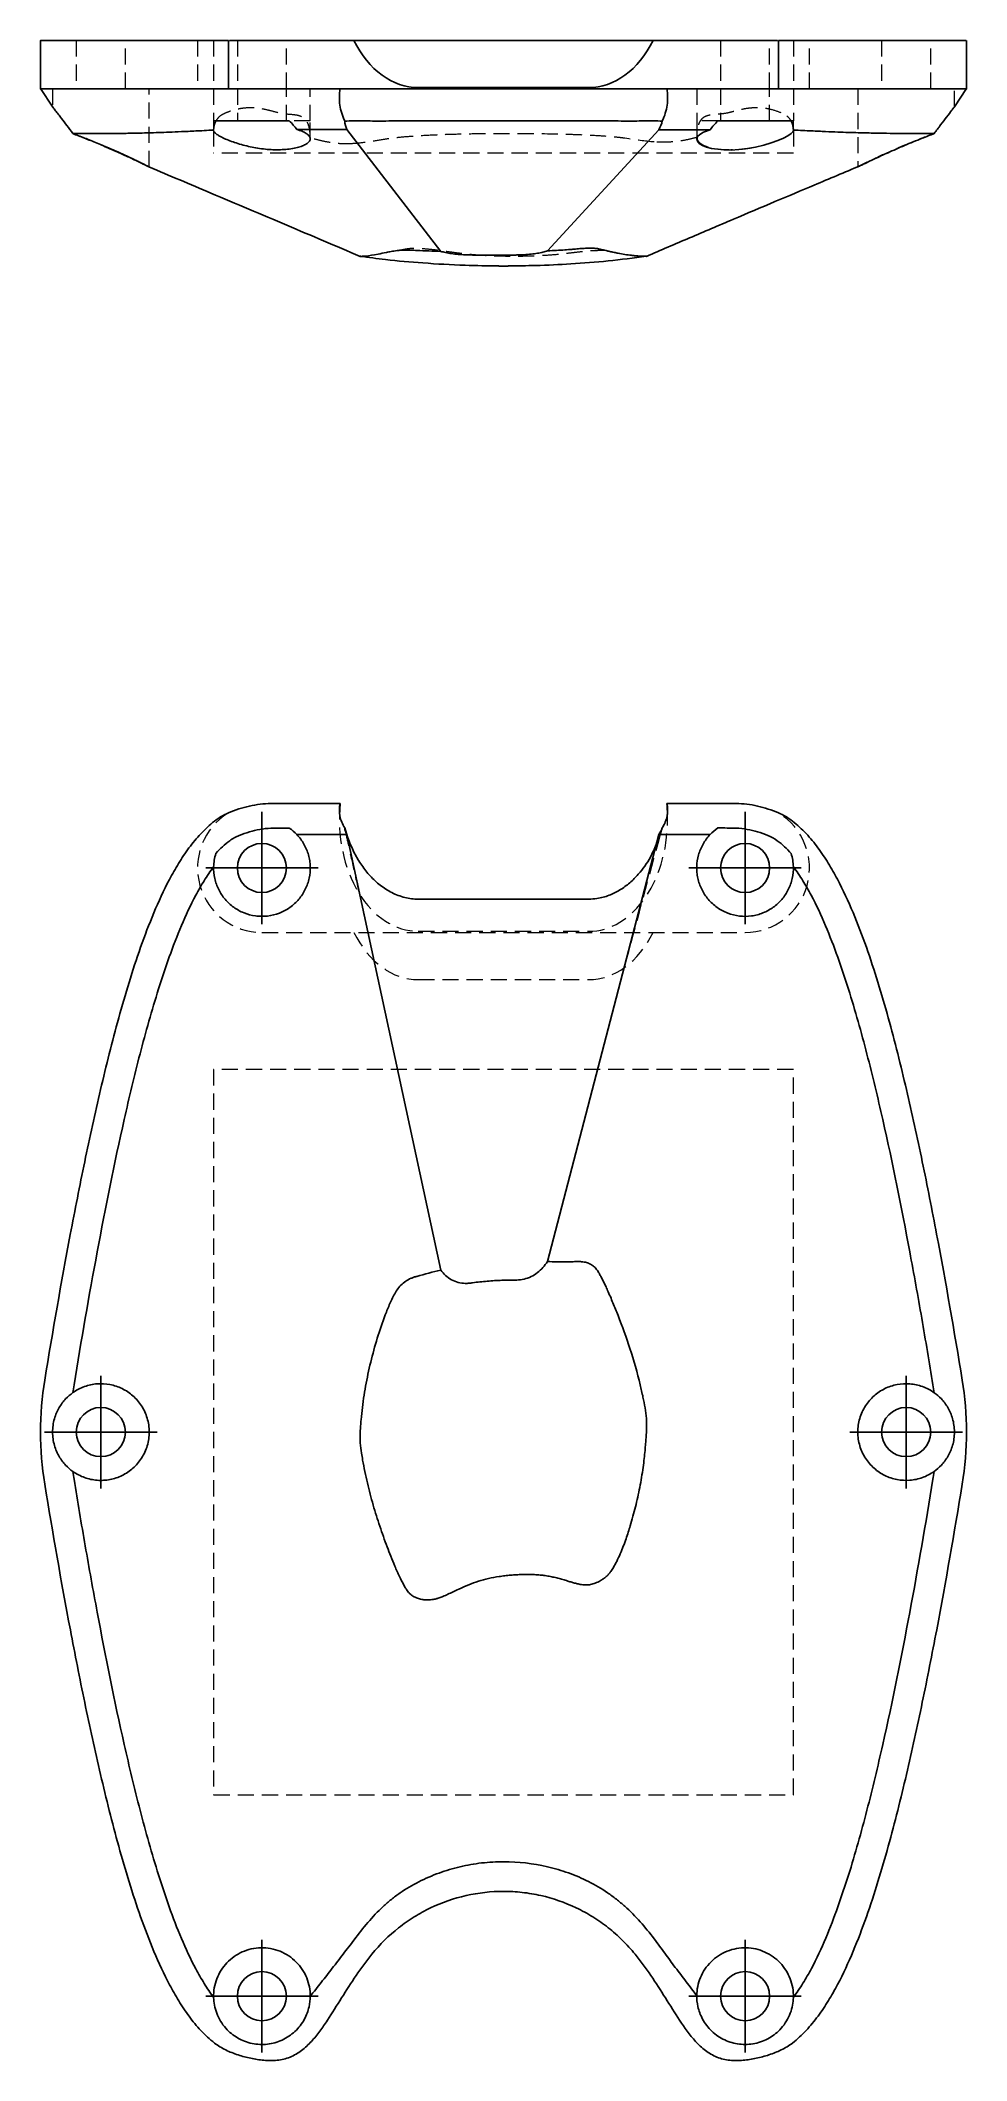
# Model space of a CAD drawing. Header units: millimetres. Extents: x 46 to 232, y 8 to 167.
# Drawn here: x 46.5 to 119.5, y 7.7 to 166.9 of the extents above.
import ezdxf

# ---------------------------------------------------------------- set-up
doc = ezdxf.new("R2010")
doc.units = ezdxf.units.MM
doc.linetypes.add('HIDDEN', pattern=[1.905, 1.27, -0.635])
doc.layers.add('10', color=7, linetype='Continuous')

# ---------------------------------------------------------------- blocks, each defined once
blk = doc.blocks.new('SW_CENTERMARKSYMBOL_0')
at = {"layer": '10', "color": 0}
for p, q in [((0, 2.5), (0, 4.437109772)), ((0, 0), (0, 2.5)), ((-2.5, 0), (-4.437109772, 0)), ((0, 0), (-2.5, 0)), ((0, 0), (0, -2.5)), ((0, 0), (2.5, 0)), ((2.5, 0), (4.437109772, 0)), ((0, -2.5), (0, -4.437109772))]:
    blk.add_line(p, q, dxfattribs=at)
blk = doc.blocks.new('SW_CENTERMARKSYMBOL_1')
at = {"layer": '10', "color": 0}
for p, q in [((0, 2.5), (0, 4.437109772)), ((0, 0), (0, 2.5)), ((-2.5, 0), (-4.437109772, 0)), ((0, 0), (-2.5, 0)), ((0, 0), (0, -2.5)), ((0, 0), (2.5, 0)), ((2.5, 0), (4.437109772, 0)), ((0, -2.5), (0, -4.437109772))]:
    blk.add_line(p, q, dxfattribs=at)
blk = doc.blocks.new('SW_CENTERMARKSYMBOL_2')
at = {"layer": '10', "color": 0}
for p, q in [((0, 2.5), (0, 4.437109772)), ((0, 0), (0, 2.5)), ((-2.5, 0), (-4.437109772, 0)), ((0, 0), (-2.5, 0)), ((0, 0), (0, -2.5)), ((0, 0), (2.5, 0)), ((2.5, 0), (4.437109772, 0)), ((0, -2.5), (0, -4.437109772))]:
    blk.add_line(p, q, dxfattribs=at)
blk = doc.blocks.new('SW_CENTERMARKSYMBOL_3')
at = {"layer": '10', "color": 0}
for p, q in [((0, 2.5), (0, 4.437109772)), ((0, 0), (0, 2.5)), ((-2.5, 0), (-4.437109772, 0)), ((0, 0), (-2.5, 0)), ((0, 0), (0, -2.5)), ((0, 0), (2.5, 0)), ((2.5, 0), (4.437109772, 0)), ((0, -2.5), (0, -4.437109772))]:
    blk.add_line(p, q, dxfattribs=at)
blk = doc.blocks.new('SW_CENTERMARKSYMBOL_4')
at = {"layer": '10', "color": 0}
for p, q in [((0, 2.5), (0, 4.437109772)), ((0, 0), (0, 2.5)), ((-2.5, 0), (-4.437109772, 0)), ((0, 0), (-2.5, 0)), ((0, 0), (0, -2.5)), ((0, 0), (2.5, 0)), ((2.5, 0), (4.437109772, 0)), ((0, -2.5), (0, -4.437109772))]:
    blk.add_line(p, q, dxfattribs=at)
blk = doc.blocks.new('SW_CENTERMARKSYMBOL_5')
at = {"layer": '10', "color": 0}
for p, q in [((0, 2.5), (0, 4.437109772)), ((0, 0), (0, 2.5)), ((-2.5, 0), (-4.437109772, 0)), ((0, 0), (-2.5, 0)), ((0, 0), (0, -2.5)), ((0, 0), (2.5, 0)), ((2.5, 0), (4.437109772, 0)), ((0, -2.5), (0, -4.437109772))]:
    blk.add_line(p, q, dxfattribs=at)

msp = doc.modelspace()

# ---------------------------------------------------------------- linework, layer by layer
at = {"color": 7, "linetype": 'Continuous', "lineweight": 25}
for p, q in [((46.4854488355, 166.8967204738), (46.4854488355, 163.0631484791)), ((61.306499283, 163.0860127256), (61.306499283, 166.8967204738)), ((61.390388699, 166.8967204738), (63.9464505144, 166.8967204738)), ((63.9464505144, 166.8967204738), (71.1968548184, 166.8967204738)), ((71.1968548184, 166.8967204738), (76.2793856606, 166.8967204738)), ((76.2793856606, 166.8967204738), (89.7205928506, 166.8967204738)), ((89.7205928506, 166.8967204738), (94.8031236928, 166.8967204738)), ((94.8031236928, 166.8967204738), (102.0535279967, 166.8967204738)), ((102.0535279967, 166.8967204738), (104.6026189982, 166.8967204738)), ((104.6934792282, 166.8967204738), (104.6934792282, 163.0860127256)), ((119.5145296756, 163.0631484791), (119.5145296756, 166.8967204738)), ((46.4713975664, 163.1080448491), (47.4536308564, 161.6257655421)), ((70.1203786632, 163.0860127256), (64.6415796967, 163.0860127256)), ((70.1203786632, 163.0860127256), (76.2793856606, 163.0860127256)), ((89.7205928506, 163.1753790626), (76.2793856606, 163.1753790626)), ((76.2793856606, 163.0860127256), (89.7205928506, 163.0860127256)), ((89.7205928506, 163.0860127256), (95.8795998479, 163.0860127256)), ((101.3583988145, 163.0860127256), (95.8795998479, 163.0860127256)), ((118.5663684799, 161.6565630745), (119.5285943037, 163.1078931322)), ((60.1461045064, 159.8074188941), (60.137302627, 159.8301035638)), ((70.6481949885, 159.8619279122), (78.0537230543, 150.2704973032)), ((95.2423573493, 159.8524143866), (86.4666786521, 150.3071406798)), ((105.8627185369, 159.8332320782), (105.8566573371, 159.8115208044)), ((71.6914552986, 149.8764853955), (71.6939473395, 149.8755510259)), ((82.6331299919, 149.1134176487), (83.3657483661, 149.1134176487)), ((70.1203786632, 106.7500504495), (64.6415796967, 106.7500504495)), ((101.3583988145, 106.7500504495), (95.8795998479, 106.7500504495)), ((70.6481949885, 104.3032831083), (78.0537230543, 69.9739186676)), ((95.2423573493, 104.3059610944), (86.4666786521, 70.6476005659)), ((95.5203394475, 104.8298231968), (95.498957607, 104.7627275499))]:
    msp.add_line(p, q, dxfattribs=at)
at = {"color": 7, "linetype": 'HIDDEN', "lineweight": 18}
for p, q in [((49.3069815816, 166.8967204738), (49.3069815816, 163.0860127256)), ((53.1812011257, 163.0860127256), (53.1812011257, 166.8967204738)), ((58.8655061119, 166.8967204738), (58.8655061119, 163.0860127256)), ((60.1357427662, 166.8967204738), (60.1357427662, 160.5455408934)), ((62.0093407424, 166.8967204738), (62.0093407424, 163.0860127256)), ((65.8835602865, 163.0860127256), (65.8835602865, 166.8967204738)), ((100.1164182247, 166.8967204738), (100.1164182247, 163.0860127256)), ((103.9906377688, 163.0860127256), (103.9906377688, 166.8967204738)), ((105.864235745, 166.8967204738), (105.864235745, 160.5455408935)), ((107.1344723992, 163.0860127256), (107.1344723992, 166.8967204738)), ((112.8187773855, 166.8967204738), (112.8187773855, 163.0860127256)), ((116.6929969295, 163.0860127256), (116.6929969295, 166.8967204738)), ((47.4333836054, 163.0860127256), (47.4333836054, 161.6271859368)), ((55.0547991019, 156.919375508), (55.0547991019, 163.0860127256)), ((61.306499283, 163.0860127256), (58.8655061119, 163.0860127256)), ((62.0093407424, 163.0860127256), (62.0093407424, 160.5455408934)), ((65.8835602865, 160.5455408934), (65.8835602865, 163.0860127256)), ((67.7571582627, 160.5455408934), (67.7571582627, 163.0860127256)), ((70.0552296718, 163.0860127256), (70.0552296718, 162.3638945197)), ((95.9447488393, 162.3627076544), (95.9447488393, 163.0860127256)), ((98.2428202485, 163.0860127256), (98.2428202485, 160.5455408935)), ((100.1164182247, 163.0860127256), (100.1164182247, 160.5455408934)), ((103.9906377688, 160.5455408934), (103.9906377688, 163.0860127256)), ((105.8090805457, 163.0860127256), (104.6934792282, 163.0860127256)), ((107.1344723992, 163.0860127256), (106.6239912109, 163.0860127256)), ((110.9451794093, 163.0860127256), (110.9451794093, 156.9293738207)), ((118.5665949057, 161.6569140465), (118.5665949057, 163.0860127256)), ((60.3139575001, 160.5455408934), (60.1357427662, 160.5455408934)), ((60.1357427662, 160.5455408934), (60.1357427662, 159.8074188941)), ((60.1357427662, 159.8074188941), (60.1357427662, 158.0050690613)), ((67.7571582627, 160.5455408934), (66.1003559447, 160.5455408934)), ((67.7571582627, 159.1460138014), (67.7571582627, 160.5455408934)), ((99.9151983116, 160.5455408935), (98.2428202485, 160.5455408934)), ((98.2428202485, 160.5455408935), (98.2428202485, 159.1189763814)), ((105.864235745, 160.5455408934), (105.6866033805, 160.5455408934)), ((105.864235745, 159.8115208044), (105.864235745, 160.5455408935)), ((105.864235745, 159.8115208044), (105.864235745, 158.0050690613)), ((105.864235745, 158.0050690613), (60.1357427662, 158.0050690613)), ((70.0552296718, 106.2019320011), (70.0552296718, 105.4798137952)), ((95.9447488393, 105.4798137952), (95.9447488393, 106.2031188664)), ((63.9464505144, 96.5881616445), (102.0535279967, 96.5881616445)), ((76.2793856606, 96.6775279816), (89.7205928506, 96.6775279816)), ((76.2793856606, 92.8668202333), (89.7205928506, 92.8668202333)), ((60.1357427662, 85.791157096), (60.1357427662, 28.6305408726)), ((105.864235745, 85.791157096), (60.1357427662, 85.791157096)), ((105.864235745, 28.6305408726), (105.864235745, 85.791157096)), ((60.1357427662, 28.6305408726), (105.864235745, 28.6305408726))]:
    msp.add_line(p, q, dxfattribs=at)
at = {"color": 7, "linetype": 'Continuous', "lineweight": 25, "flags": 128}
msp.add_lwpolyline([(105.8283202586, 159.7100171258), (105.826260574, 159.7026393163), (105.6770495533, 159.5487780519), (105.4298535392, 159.3839464556), (105.0793587901, 159.2034045618), (104.642914867, 159.0180060779), (104.1157700734, 158.8289949262), (103.5316203169, 158.6525108306), (102.8783609391, 158.4906486477), (102.2325533641, 158.3675848212), (101.5522931698, 158.2851994302), (100.957994163, 158.2537934717), (100.3738431586, 158.2615399463), (99.4029409937, 158.3800226746), (99.0102984429, 158.4874770864), (98.6865502425, 158.6246736705), (98.4429991451, 158.7802374223), (98.2916247852, 158.9494946599), (98.2430108328, 159.1295335318), (98.307843609, 159.3150675737), (98.4842135363, 159.4930171003), (98.778331037, 159.6655710689), (99.3006162539, 159.8591614381), (99.3006162539, 159.8591614381)], dxfattribs=at)
at = {"color": 7, "linetype": 'HIDDEN', "lineweight": 18, "flags": 128}
for points in [[(61.306499283, 106.0103793068), (61.306499283, 106.0103793068)], [(104.6934792282, 106.0103793068), (104.6934792282, 106.0103793068)]]:
    msp.add_lwpolyline(points, dxfattribs=at)
at = {"color": 7, "linetype": 'Continuous', "lineweight": 25}
for centre in [(63.9464505144, 101.669106047), (102.0535279967, 101.669106047), (51.2440913537, 57.2108489843), (114.7558871575, 57.2108489843), (63.9464505144, 12.7525919216), (102.0535279967, 12.7525919216)]:
    msp.add_circle(centre, 1.937109772017024, dxfattribs=at)
at = {"color": 7, "linetype": 'HIDDEN', "lineweight": 18}
for centre, radius, start, end in [((63.9464505144, 101.669106047), 5.080944402498503, 121.304005589, 270), ((102.0535279967, 101.669106047), 5.08094440249863, 270, 58.695994411)]:
    msp.add_arc(centre, radius, start, end, dxfattribs=at)
at = {"color": 7, "linetype": 'Continuous', "lineweight": 25}
for centre, major_axis, start_param, end_param in [((76.2793856606, 171.9776648763), (0, 8.80228581365273), 2.186128877939459, 3.141592653589793), ((89.7205928506, 171.9776648763), (1.4210854715202e-14, -8.802285813652674), 2.3e-15, 0.9554637756503243), ((89.7205928506, 105.4798137952), (1.4210854715202e-14, -8.802285813652674), 1.616345605546093, 1.715609529564711)]:
    msp.add_ellipse(centre, major_axis=major_axis, ratio=0.7071067812, start_param=start_param, end_param=end_param, dxfattribs=at)
at = {"color": 7, "linetype": 'HIDDEN', "lineweight": 18}
for centre, major_axis, start_param, end_param in [((76.2793856606, 105.4798137952), (0, 8.802285813652745), 1.425983124025082, 3.141592653589793), ((89.7205928506, 105.4798137952), (1.4210854715202e-14, -8.802285813652674), 2.3e-15, 1.616345605546093), ((76.2793856606, 101.669106047), (0, 8.80228581365273), 2.186128877939436, 3.141592653589793), ((89.7205928506, 101.669106047), (1.4210854715202e-14, -8.802285813652674), 2.3e-15, 0.9554637756503327)]:
    msp.add_ellipse(centre, major_axis=major_axis, ratio=0.7071067812, start_param=start_param, end_param=end_param, dxfattribs=at)
at = {"color": 7, "linetype": 'Continuous', "lineweight": 25}
for points, knots in [([(46.50307867358458, 166.8967204738023), (46.4975675683076, 166.8967204738023), (46.47185033077609, 166.8967204738023), (46.57042136132759, 166.8967204738023), (46.73591572474533, 166.8967204738023), (46.8186700693036, 166.8967204738023)], [0, 0, 0, 0, 0.1199974106920919, 0.5599606174868572, 1, 1, 1, 1]), ([(60.20567617980713, 166.8967204738023), (59.39356636275576, 166.8967204738023), (58.6269748384893, 166.8967204738023), (57.17926142411185, 166.8967204738023), (56.49794291426819, 166.8967204738023), (54.5631897940264, 166.8967204738023), (53.41815572837859, 166.8967204738023), (51.83485625029169, 166.8967204738023), (51.3295725167787, 166.8967204738023), (50.35318259319742, 166.8967204738023), (49.88206373094489, 166.8967204738023), (48.96629134086543, 166.8967204738023), (48.52164601204363, 166.8967204738023), (47.65421621935507, 166.8967204738023), (47.23145369499885, 166.8967204738023), (46.81867006930361, 166.8967204738023)], [0, 0, 0, 0, 0.1249999999999998, 0.1249999999999998, 0.2499999999999997, 0.2499999999999997, 0.4999999999999998, 0.4999999999999998, 0.6249999999999998, 0.6249999999999998, 0.7499999999999999, 0.7499999999999999, 0.8749999999999999, 0.8749999999999999, 1, 1, 1, 1]), ([(105.794302331361, 166.8967204738023), (106.6064121484123, 166.8967204738023), (107.3730036726788, 166.8967204738023), (108.8207170870563, 166.8967204738023), (109.5020355968999, 166.8967204738023), (111.4367887171417, 166.8967204738023), (112.5818227827895, 166.8967204738023), (114.1651222608764, 166.8967204738023), (114.6704059943894, 166.8967204738023), (115.6467959179707, 166.8967204738023), (116.1179147802232, 166.8967204738023), (117.0336871703026, 166.8967204738023), (117.4783324991245, 166.8967204738023), (118.345762291813, 166.8967204738023), (118.7685248161693, 166.8967204738023), (119.1813084418645, 166.8967204738023)], [0, 0, 0, 0, 0.125, 0.125, 0.25, 0.25, 0.5, 0.5, 0.625, 0.625, 0.75, 0.75, 0.875, 0.875, 1, 1, 1, 1]), ([(119.1813084418645, 166.8967204738023), (119.2903235803398, 166.8967204738023), (119.4850062882767, 166.8967204738023), (119.4932654860472, 166.8967204738023), (119.4968998375835, 166.8967204738023)], [0, 0, 0, 0, 0.5599631299077705, 1, 1, 1, 1]), ([(46.81867006551843, 163.0860127255721), (46.76572604431811, 163.0860541887706), (46.65974538258337, 163.0861371877027), (46.55766423616185, 163.0865092370861), (46.49507071405364, 163.0867891049102), (46.49012732663589, 163.0868161034995), (46.48781258090592, 163.0868287456139)], [0, 0, 0, 0, 0.2575769100999371, 0.5156044206898592, 0.7731813220232229, 1, 1, 1, 1]), ([(60.20567617980713, 163.0860127255721), (59.81480584127723, 163.0860127255721), (59.45752502689712, 163.0857464678798), (58.79079125936833, 163.0861246680312), (58.48147508290969, 163.0866893003416), (57.89865180217856, 163.0872795822902), (57.62614716683827, 163.0873599076112), (57.11651742199604, 163.0871563262799), (56.87801030981201, 163.0868919403021), (56.19912576853486, 163.0861122646935), (55.79474811666403, 163.0858909245424), (55.04578190355515, 163.0860280280403), (54.70169046897174, 163.0862303422276), (54.0548770601014, 163.0865614443388), (53.75215483753725, 163.0867081816368), (53.17911762847029, 163.0866997619756), (52.908502766929, 163.0865047908096), (52.13206397151243, 163.086132634113), (51.6609949727779, 163.0863368689782), (50.7751849450656, 163.0865202545557), (50.36092408484891, 163.0859345870884), (49.57080417731553, 163.0856670953694), (49.19529506458309, 163.0860328005949), (48.1119606949268, 163.0861747064161), (47.44606332172383, 163.086012725572), (46.81867006173324, 163.0860127255721)], [0, 0, 0, 0, 0.0312499999999998, 0.0312499999999998, 0.0624999999999996, 0.0624999999999996, 0.0937499999999995, 0.0937499999999995, 0.1249999999999993, 0.1249999999999993, 0.1874999999999993, 0.1874999999999993, 0.2499999999999993, 0.2499999999999993, 0.3124999999999993, 0.3124999999999993, 0.3749999999999994, 0.3749999999999994, 0.4999999999999996, 0.4999999999999996, 0.6249999999999997, 0.6249999999999997, 0.7499999999999999, 0.7499999999999999, 1, 1, 1, 1]), ([(64.64157969669975, 163.0860127255721), (64.09461216254039, 163.0860127255721), (63.52326565643758, 163.0860127255721), (62.39060868723734, 163.0860127255721), (61.82837691748719, 163.0860127255721), (61.30654096892278, 163.0860127255721)], [0, 0, 0, 0, 0.5, 0.5, 1, 1, 1, 1]), ([(70.48068873618298, 160.5455408939817), (70.28600402648466, 160.947048975404), (70.15591692807135, 161.3694847689104), (70.03456431953636, 162.2257277947946), (70.04286725848797, 162.6587589612095), (70.12037866323793, 163.0860127255721)], [0, 0, 0, 0, 0.5, 0.5, 1, 1, 1, 1]), ([(95.87959984793031, 163.0860127255721), (95.95696774299512, 162.6587827057066), (95.9653856654839, 162.2257573496235), (95.84475153487861, 161.3694936241351), (95.71528381828014, 160.947076505437), (95.52143052240537, 160.545540895587)], [0, 0, 0, 0, 0.5, 0.5, 1, 1, 1, 1]), ([(104.6929055971235, 163.0860127255721), (104.4319283624475, 163.0860127255721), (104.1609381443383, 163.0860127255721), (103.6084237425621, 163.0860127255721), (102.7635503203068, 163.0860127255721), (101.9053544577219, 163.0860127255721), (101.3583988144684, 163.0860127255721)], [0, 0, 0, 0, 0.2499999999999997, 0.2499999999999997, 0.4999999999999993, 1, 1, 1, 1]), ([(119.1813084418645, 163.0860127255721), (118.5537409287883, 163.0860127255795), (117.8874550353754, 163.0861273396163), (116.8038242945558, 163.0860921456348), (116.428335593622, 163.0856984033073), (115.6382781601306, 163.0859261889092), (115.2239052680022, 163.0865470754852), (114.3372594491144, 163.0864510636178), (113.865083185674, 163.0861996005716), (112.828552447438, 163.0864760358067), (112.2658818530387, 163.0865542980933), (111.2943140909005, 163.086082098868), (110.9481532671866, 163.0858919618882), (110.1954825272824, 163.0857632429791), (109.7892996517194, 163.0859470783833), (109.1082735411189, 163.0867960515332), (108.8691508582317, 163.0871006954251), (108.3587181090705, 163.0873903434356), (108.0866658935384, 163.0873562516997), (107.5081669924269, 163.0868180929787), (107.2010389398419, 163.0862607715832), (106.5385663483817, 163.0857141305607), (106.1833683124383, 163.0860127255721), (105.7943023313615, 163.0860127255721)], [0, 0, 0, 0, 0.2500000000000001, 0.2500000000000001, 0.3750000000000001, 0.3750000000000001, 0.5, 0.5, 0.6249999999999999, 0.6249999999999999, 0.7499999999999999, 0.7499999999999999, 0.8124999999999999, 0.8124999999999999, 0.8749999999999999, 0.8749999999999999, 0.90625, 0.90625, 0.9375, 0.9375, 0.96875, 0.96875, 1, 1, 1, 1]), ([(119.5121604456129, 163.0866695718053), (119.5129025249497, 163.0866747600432), (119.5250936899133, 163.0867599944118), (119.4542205755716, 163.0863711975437), (119.272466250553, 163.0861324619831), (119.1813084418645, 163.0860127255721)], [0, 0, 0, 0, 0.0312965961161191, 0.5141525267248097, 1, 1, 1, 1]), ([(47.45606266798029, 161.6273770328285), (47.4558081031686, 161.6277936868368), (47.45520967168261, 161.6287731579413), (47.63642520780584, 161.3973571418886), (47.87442561205542, 161.0907120934882), (48.17363890115744, 160.701732443175), (48.56097894708689, 160.1927381638075), (48.87568442681561, 159.7696739075492), (49.03502752211701, 159.5554661086837)], [0, 0, 0, 0, 0.1369886181760045, 0.3220331270195035, 0.4571380706877371, 0.5960643906589154, 0.7954775037589208, 1, 1, 1, 1]), ([(116.9667151360196, 159.5517453598), (117.1388438456383, 159.7837592692716), (117.4879638417134, 160.2543414013488), (117.9712451058219, 160.8894389991511), (118.3081595789576, 161.3254107144459), (118.4893971678157, 161.5579759589797), (118.5575402970594, 161.64516748227), (118.5640420480842, 161.6536037933901), (118.5663381981836, 161.6565831502653)], [0, 0, 0, 0, 0.2219550325421351, 0.4501802184051118, 0.6896171593266449, 0.8086718618207588, 0.9324307987468543, 1, 1, 1, 1]), ([(49.03500436691374, 159.5554530749737), (49.32304843119022, 159.4461477169438), (49.62946035311542, 159.3280036140787), (50.11382967741736, 159.1371563589836), (50.28060064443054, 159.0706335062215), (50.61460138511639, 158.9357525464537), (50.78222504829446, 158.8672680345595), (51.28690101861005, 158.6587972732917), (51.6300650118223, 158.5139348935554), (52.29102975648622, 158.2289625724347), (52.6118987478112, 158.0876250875857), (53.22636872487196, 157.8106696216139), (53.50916748622296, 157.6796410715963), (53.89641534503004, 157.496110193618), (54.02021134147938, 157.4367480874362), (54.2484804873359, 157.3262027233327), (54.35313395209295, 157.2749480247815), (54.54335625981354, 157.1809738632183), (54.62893285741416, 157.1382497678641), (54.77967057948774, 157.0623875346768), (54.84439270588079, 157.0294665165058), (54.94764692312969, 156.9765154323603), (54.98696087952193, 156.956092832401), (55.04036214619656, 156.9279235153188), (55.05440996946075, 156.9201937936652), (55.05555321843833, 156.9178266624319), (55.00325270870897, 156.9433215947983), (54.84861327121182, 157.0195580394414), (54.7845496300024, 157.0511922865348), (54.6355019230387, 157.1245187862749), (54.55017552792732, 157.1663801685493), (54.35833603920018, 157.2598693637839), (54.25171360506307, 157.3115416589272), (54.0240562392414, 157.4209352541257), (53.90231921147234, 157.4790010014005), (53.64345923188697, 157.6012709894192), (53.50540587961805, 157.6659022320123), (53.22038265711954, 157.7979212586185), (53.07303294063797, 157.8654970561503), (52.61687637532049, 158.0723856222011), (52.29020242285881, 158.2171777766112), (51.7948666883231, 158.4318475848177), (51.62819931006928, 158.5033061666395), (51.29173020544552, 158.646023178687), (51.12077367143032, 158.717758944683), (50.61213167246139, 158.9288361486779), (50.28064304526567, 159.0631283299435), (49.79560882348988, 159.2557737062822), (49.63531160414802, 159.3187750794578), (49.32647677551743, 159.4390311766134), (49.17715500258848, 159.4966024555276), (49.0331975776234, 159.5516433974129)], [0, 0, 0, 0, 0.0624999999999982, 0.0624999999999982, 0.0937499999999978, 0.0937499999999978, 0.1249999999999975, 0.1249999999999975, 0.1874999999999967, 0.1874999999999967, 0.2499999999999965, 0.2499999999999965, 0.3124999999999963, 0.3124999999999963, 0.3437499999999964, 0.3437499999999964, 0.3749999999999965, 0.3749999999999965, 0.4062499999999966, 0.4062499999999966, 0.4374999999999967, 0.4374999999999967, 0.4687499999999968, 0.4687499999999968, 0.4999999999999969, 0.4999999999999969, 0.5624999999999971, 0.5624999999999971, 0.5937499999999972, 0.5937499999999972, 0.6249999999999973, 0.6249999999999973, 0.6562499999999974, 0.6562499999999974, 0.6874999999999976, 0.6874999999999976, 0.7187499999999977, 0.7187499999999977, 0.7499999999999978, 0.7499999999999978, 0.812499999999998, 0.812499999999998, 0.8437499999999983, 0.8437499999999983, 0.8749999999999987, 0.8749999999999987, 0.9374999999999993, 0.9374999999999993, 0.9687499999999997, 0.9687499999999997, 1, 1, 1, 1]), ([(49.12738024602633, 159.5549710020647), (49.69882142298997, 159.5518976233299), (50.30373885033834, 159.5509177549343), (51.606961232984, 159.5549286033635), (52.30341972557046, 159.5584432489968), (53.47622928496868, 159.5734781635116), (53.8882648142127, 159.580777009497), (54.7785581240497, 159.6014931124701), (55.25597593380026, 159.6148444502008), (56.05653415486547, 159.6408253341464), (56.33773691644485, 159.6508290684314), (56.93678797143899, 159.6745239130977), (57.25417458905692, 159.6882291315836), (57.94301383059626, 159.7199245112919), (58.31470110903317, 159.7376236104026), (58.93934809463597, 159.7679763412852), (59.15851020230095, 159.7788445477112), (59.62515277150213, 159.8025117897408), (59.87236586109226, 159.8153487265974), (60.14055056090385, 159.8289688189)], [0, 0, 0, 0, 0.2500000000000001, 0.2500000000000001, 0.5000000000000002, 0.5000000000000002, 0.6250000000000002, 0.6250000000000002, 0.7500000000000003, 0.7500000000000003, 0.8125000000000003, 0.8125000000000003, 0.8750000000000004, 0.8750000000000004, 0.9375000000000004, 0.9375000000000004, 0.9687500000000002, 0.9687500000000002, 1, 1, 1, 1]), ([(66.70269395583823, 159.871705034863), (66.8444968162658, 159.8262492902777), (67.13229718498789, 159.7339931819543), (67.44345227833357, 159.574387165587), (67.65941125328403, 159.403368755037), (67.7646786894871, 159.2259993086889), (67.75850525661461, 159.0445517494138), (67.63761490946892, 158.8672418654834), (67.40191853584662, 158.6976122350658), (67.06284157475756, 158.5448248485703), (66.62464814382079, 158.4124046470864), (66.11857980269168, 158.3260760342533), (65.55390279563846, 158.2801217613749), (64.97051897526883, 158.273089441601), (64.36324627906953, 158.3038856891214), (63.76277268475577, 158.3712499926049), (63.16792427514869, 158.4757396634745), (62.5935619348958, 158.6113474253508), (62.04202312566019, 158.7680895736968), (61.52524231978704, 158.9424343578145), (61.06091334158999, 159.1272717208565), (60.66943856798567, 159.313910953507), (60.37999997776237, 159.4923109283614), (60.2062911997807, 159.6280258995344), (60.18828652900726, 159.6933853783419), (60.18323397164024, 159.7117268698532)], [0, 0, 0, 0, 0.0449414709534032, 0.0912123484131504, 0.1361437519681371, 0.1823285029273376, 0.2281441017177267, 0.2752761377294527, 0.3212474140788177, 0.3686064252574967, 0.4135981480596497, 0.4600883430705796, 0.502040825387727, 0.5453072805636059, 0.5857163820788096, 0.6273098142292296, 0.667592072748916, 0.7089354228723119, 0.7514534075356417, 0.795044662070728, 0.840586291232823, 0.8874013679871445, 0.9336988069051112, 0.9813942400930599, 1, 1, 1, 1]), ([(61.40549487204751, 160.5455408934186), (61.52168085070797, 160.5455408934186), (61.64368818946537, 160.5455408934186), (61.89356275169239, 160.5455408934186), (62.02162062111144, 160.5455408934186), (62.41241384699578, 160.5455408934186), (62.68269298232217, 160.5455408934186), (63.23100493836812, 160.5455408934186), (63.50978089472176, 160.5455408934186), (64.07235876090373, 160.5455408934186), (64.35513855691093, 160.5455408934187), (64.64157970968007, 160.5455408934187)], [0, 0, 0, 0, 0.1250000000000011, 0.1250000000000011, 0.2500000000000021, 0.2500000000000021, 0.5000000000000014, 0.5000000000000014, 0.7500000000000008, 0.7500000000000008, 1, 1, 1, 1]), ([(76.27938847622059, 160.5473353441145), (75.91410383366302, 160.5479084993407), (75.55748230175728, 160.5476495718209), (74.85984946496306, 160.5465397632009), (74.51565092521075, 160.5457169574574), (73.87146350485519, 160.5444463775537), (73.5680932331707, 160.543989225165), (72.99411591739394, 160.5437450569137), (72.72995598741419, 160.543962130615), (72.24358726577904, 160.5448545928543), (72.02059027593178, 160.5455430419084), (71.61056545981589, 160.5466063307767), (71.42498602353423, 160.5467851486818), (70.92931324747668, 160.5460074582071), (70.67374994348769, 160.544438242465), (70.48137496461945, 160.542870818121)], [0, 0, 0, 0, 0.125, 0.125, 0.25, 0.25, 0.375, 0.375, 0.5, 0.5, 0.625, 0.625, 0.75, 0.75, 1, 1, 1, 1]), ([(89.72058714894783, 160.5473457281851), (88.60049129379367, 160.5455764945115), (87.48039017276552, 160.5461599235337), (86.36029153639058, 160.5462821938827), (85.80024311120478, 160.5463433289597), (85.24019468224654, 160.5463891110738), (84.68014625204115, 160.5464195458883), (83.56004938911552, 160.5464804155174), (82.43995251617974, 160.5464798764997), (81.31985565334124, 160.5464182105674), (80.75980722318462, 160.5463873776013), (80.19975879429688, 160.5463412678012), (79.63971036915731, 160.5462799452532), (78.51960391317489, 160.5461572991055), (77.39949500358765, 160.5455776433293), (76.27939129239628, 160.5473353396951)], [0, 0, 0, 0, 0.0033602959491661, 0.0033602959491661, 0.0033602959491661, 0.0050404409415861, 0.0050404409415861, 0.0050404409415861, 0.0084007309415157, 0.0084007309415157, 0.0084007309415157, 0.0100808759339201, 0.0100808759339201, 0.0100808759339201, 0.0134411953362296, 0.0134411953362296, 0.0134411953362296, 0.0134411953362296]), ([(95.52033944746086, 160.541302341289), (95.32883352064252, 160.5453570124437), (95.06925161636248, 160.5461107994665), (94.57595676368098, 160.5469320624783), (94.39366636953471, 160.5467174476497), (93.98818282916717, 160.5455655302105), (93.76356538955851, 160.544819845695), (93.27206415432073, 160.5438696097881), (93.00828253417026, 160.5436567821261), (92.43934779227943, 160.5439205760363), (92.13021158506605, 160.5444077002854), (91.4867540250931, 160.5457190023191), (91.15201645360108, 160.5465383185264), (90.45305892077563, 160.5476702153896), (90.08664440352347, 160.5479238691352), (89.72059000008143, 160.5473457326888)], [0, 0, 0, 0, 0.25, 0.25, 0.375, 0.375, 0.5, 0.5, 0.625, 0.625, 0.75, 0.75, 0.875, 0.875, 1, 1, 1, 1]), ([(101.3583988107947, 160.5455408934186), (101.6451913984292, 160.5455408934186), (101.9279746793524, 160.5455408934186), (102.4903848974306, 160.5455408934186), (102.7695108501274, 160.5455408934186), (103.3183964077537, 160.5455408934186), (103.5899255329776, 160.5455408934186), (104.112134920955, 160.5455408934186), (104.3647139635005, 160.5455408934186), (104.5962192264345, 160.5455408934186)], [0, 0, 0, 0, 0.25, 0.25, 0.5, 0.5, 0.75, 0.75, 1, 1, 1, 1]), ([(105.8593607036436, 159.8320672515233), (106.1268261261958, 159.8195530382077), (106.3738991176936, 159.8077526547843), (106.8404713619888, 159.7858446802849), (107.0597271548665, 159.7757017612306), (107.6845017925831, 159.7469380061589), (108.0560096991267, 159.7293804841072), (108.746048060145, 159.698462837109), (109.0649476289596, 159.6852878818843), (109.6637359278273, 159.6620054858006), (109.943916528897, 159.6520239600185), (110.7425757297036, 159.6256883715902), (111.2195844794783, 159.6127318294376), (112.1097542964807, 159.5923631942237), (112.522373983315, 159.5850141780166), (113.6962738508022, 159.5671331298835), (114.3910771044558, 159.5580034617346), (115.3695149555667, 159.5517074291068), (115.6841599103756, 159.5507420841963), (116.1412654336853, 159.5500802195162), (116.2911510921293, 159.5499930903129), (116.5862938472957, 159.549959432717), (116.7323182035498, 159.5480945889705), (116.8745689632822, 159.5502733394641)], [0, 0, 0, 0, 0.0312500000000003, 0.0312500000000003, 0.0625000000000006, 0.0625000000000006, 0.1250000000000007, 0.1250000000000007, 0.1875000000000008, 0.1875000000000008, 0.2500000000000009, 0.2500000000000009, 0.3750000000000007, 0.3750000000000007, 0.5000000000000006, 0.5000000000000006, 0.7500000000000002, 0.7500000000000002, 0.875, 0.875, 0.9375, 0.9375, 1, 1, 1, 1]), ([(110.955067904788, 156.9293738207299), (110.9549685582886, 156.9286937819705), (110.9547147007513, 156.9269560965383), (111.0931065413215, 156.9936172543702), (111.4790177489276, 157.1831233665416), (112.119458337052, 157.491248450459), (112.7651535680456, 157.7918002865571), (113.3349601293388, 158.0506468283797), (113.9638699347286, 158.3283049816058), (114.6374738390046, 158.6170440427315), (115.3312158986737, 158.9057543813108), (116.1378005791336, 159.2314585850778), (116.6572406689602, 159.4321611885661), (116.9667336365928, 159.5517438807413)], [0, 0, 0, 0, 0.0437692510121948, 0.1118424337032456, 0.2425305900971898, 0.3807711117071014, 0.4559906970035274, 0.5330581604600818, 0.6148339604487485, 0.6988029037100302, 0.7836850391755467, 0.871115147867694, 1, 1, 1, 1]), ([(55.03430670965707, 156.9284377351468), (56.66240331399764, 156.2393633451162), (60.28350148621959, 154.706772461005), (65.85015994251782, 152.3557347337546), (69.76746436972005, 150.6918941485946), (71.69081195560325, 149.874969185975)], [0, 0, 0, 0, 0.2936934182254604, 0.6532122830393046, 1, 1, 1, 1]), ([(94.27183953434992, 149.870703717488), (95.406626472488, 150.3589683766902), (97.68147546423602, 151.3377674184862), (101.0680503008725, 152.775598572554), (104.3471557936272, 154.1615825298655), (107.6732410249998, 155.5633822696059), (109.9047067839578, 156.5032481299087), (111.1020825710317, 157.0075680459577)], [0, 0, 0, 0, 0.2041639686168465, 0.4092770039469702, 0.6037612370272165, 0.7873833829718695, 1, 1, 1, 1]), ([(71.69395013420679, 149.8755498346941), (71.70213246400198, 149.8743852218373), (71.71449576782007, 149.8731235948503), (71.73899789982171, 149.8716265493879), (71.75240715392806, 149.8712102974443), (71.79630975152433, 149.8709294625104), (71.8304603972216, 149.8720300907933), (71.9483815289221, 149.8790544288637), (72.04778904732817, 149.8886631975457), (72.40709381540493, 149.9327699059327), (72.72620441334044, 149.9826984428663), (73.30889785136307, 150.0934882096354), (73.51961645194471, 150.1365662740641), (73.87807188830935, 150.2079011062423), (74.00510153323653, 150.2328140379649), (74.2832082979625, 150.2827728834949), (74.4333428157908, 150.3079858140402), (74.69818612990176, 150.3414854888838), (74.79794326726335, 150.3502485908995), (75.02332883410497, 150.3618327138578), (75.15031446077242, 150.3646782286241), (75.41961103858067, 150.3654922277684), (75.56024855112186, 150.3638559708929), (75.78141766117241, 150.3578075270264), (75.85700219375504, 150.35518373004), (76.0112270966094, 150.3486487628906), (76.089604062577, 150.3445445097503), (76.79329865419771, 150.3102898099977), (77.420393312609, 150.288181727074), (78.05372305427277, 150.2704973032463)], [0, 0, 0, 0, 0.03125, 0.03125, 0.0625, 0.0625, 0.125, 0.125, 0.2499999999999999, 0.2499999999999999, 0.4999999999999999, 0.4999999999999999, 0.6250000000000001, 0.6250000000000001, 0.6875000000000001, 0.6875000000000001, 0.75, 0.75, 0.7812500000000001, 0.7812500000000001, 0.8125000000000002, 0.8125000000000002, 0.8437500000000003, 0.8437500000000003, 0.8593750000000003, 0.8593750000000003, 0.8750000000000003, 0.8750000000000003, 1, 1, 1, 1]), ([(71.6963180944843, 149.8930617911041), (72.35692057091984, 149.7986532023957), (74.00063906733885, 149.5637446923367), (76.76146074790633, 149.3357449619651), (79.7471187759417, 149.1575251424149), (81.74461286331821, 149.1311856626254), (82.63325585684875, 149.1194677835508)], [0, 0, 0, 0, 0.1824174577325857, 0.4538931657699236, 0.7570485865141721, 0.9999999999999999, 0.9999999999999999, 0.9999999999999999, 0.9999999999999999]), ([(78.05372305427278, 150.2704973032462), (78.16563871808113, 150.2353281372006), (78.2901514504711, 150.2027201982088), (78.56817685171526, 150.1426404533493), (78.7241943343722, 150.1148292157196), (79.2232593771379, 150.0432264821816), (79.60458946918666, 150.0102839204727), (80.08342860950297, 149.9901265880661), (80.18019831827284, 149.9871055952005), (80.37276518844229, 149.9832576985717), (80.4684129345294, 149.9824249299235), (80.75627467718319, 149.9791720963038), (80.94845730767169, 149.9773511691481), (81.52573643324524, 149.9730577668351), (81.9116705038144, 149.9717347070592), (82.68477180498084, 149.9721168099978), (83.0719981868513, 149.9738313648485), (83.55688192329855, 149.9778930673698), (83.65390280450431, 149.9787984403315), (83.84803928304245, 149.9807842570094), (83.94528808590287, 149.9816120586318), (84.2362499316442, 149.9861178865876), (84.42837700900839, 149.9933225298598), (84.80924743752105, 150.0157198441617), (85.00038600166559, 150.0312819311578), (85.35601431742165, 150.0691706650481), (85.52282393672043, 150.091589092509), (85.83555126706706, 150.1434677973659), (85.98096137990399, 150.172908311953), (86.24237812510755, 150.2362562839731), (86.36009945661309, 150.2704449573044), (86.46667865205981, 150.3071406798218)], [0, 0, 0, 0, 0.0625000000000001, 0.0625000000000001, 0.1250000000000003, 0.1250000000000003, 0.2500000000000003, 0.2500000000000003, 0.2812500000000003, 0.2812500000000003, 0.3125000000000004, 0.3125000000000004, 0.3750000000000004, 0.3750000000000004, 0.5000000000000002, 0.5000000000000002, 0.6250000000000001, 0.6250000000000001, 0.6562500000000001, 0.6562500000000001, 0.6875000000000001, 0.6875000000000001, 0.75, 0.75, 0.8125, 0.8125, 0.875, 0.875, 0.9375000000000001, 0.9375000000000001, 1, 1, 1, 1]), ([(83.36565832009181, 149.1184479256101), (84.09418198764418, 149.1268123387874), (85.74712016612388, 149.1457902505522), (88.37597986991285, 149.2799535160855), (91.28676561322999, 149.4895673309714), (93.26289239414683, 149.7506444447252), (94.26824323153376, 149.8834669424867)], [0, 0, 0, 0, 0.1998234972396522, 0.4533770174611609, 0.7219065707032232, 1, 1, 1, 1]), ([(86.46667865205993, 150.3071406798219), (86.7069562620433, 150.318706786178), (87.16172238679125, 150.340597603913), (87.80534713196225, 150.3804197307724), (88.29834436694244, 150.4181160602314), (88.65571473043877, 150.4499818014829), (88.91013067328008, 150.4745731307726), (89.20768402711171, 150.4967163970481), (89.53538528816613, 150.516336396002), (89.87868294276439, 150.5254911643635), (90.11996987961362, 150.5166490461394), (90.2895446203786, 150.5004332178013), (90.47871940633952, 150.4721299379334), (90.7514559101069, 150.4134706615592), (91.07171965295854, 150.3382151781342), (91.40346526691098, 150.2581127258681), (91.71784877174696, 150.1880985889225), (92.3134833092933, 150.0656884472324), (92.81118138567028, 149.9887895849882), (93.2063524213704, 149.9416875988993), (93.32989201099228, 149.9281499274259), (93.44987326149682, 149.9161960528929), (93.56587508741167, 149.9057895120821), (93.67793580385535, 149.8970808161343), (93.78033921006838, 149.8897830337286), (93.89141379420731, 149.8850921425873), (94.01784761839544, 149.8819391065059), (94.16269775227107, 149.8791555492937), (94.27906966548026, 149.8776324258928), (94.29903205124084, 149.8760254573708), (94.27709793138894, 149.8730013631726), (94.2712051890774, 149.8721889208246)], [0, 0, 0, 0, 0.0410361987372712, 0.0776679652982509, 0.1099958567165188, 0.1253353777768601, 0.1389341651178555, 0.1536100052326699, 0.1762439435846659, 0.1955991030724546, 0.215544744906845, 0.226251293676814, 0.237617254127486, 0.2702850404264104, 0.3213659600212406, 0.3629086242230285, 0.4118699097017728, 0.460422415986016, 0.6382497469814761, 0.6624786328373983, 0.6869424297889966, 0.7116576279580357, 0.7366469187124968, 0.7619348111292763, 0.7875476124698961, 0.8106039616012648, 0.8437727983731697, 0.8872098561811841, 0.9409242762859947, 0.9841289270294472, 1, 1, 1, 1]), ([(64.64157969669975, 106.7500497112891), (64.09461216254039, 106.7500497114381), (63.52326565643758, 106.6727811158823), (62.39060868723734, 106.4176064016548), (61.82837691748719, 106.2455279786651), (61.30654096892278, 106.0122492302429)], [0, 0, 0, 0, 0.5, 0.5, 1, 1, 1, 1]), ([(70.48068873618298, 104.8217760520268), (70.28600402648466, 105.1261754880707), (70.15591692807135, 105.446745186637), (70.03456431953636, 106.0967778041487), (70.04286725848797, 106.4256438324689), (70.12037866323793, 106.7500504494807)], [0, 0, 0, 0, 0.5, 0.5, 1, 1, 1, 1]), ([(95.87959984793031, 106.7500504494807), (95.95696774299512, 106.4270117614799), (95.9653856654839, 106.0995456536002), (95.84475153487861, 105.4521654845909), (95.71528381828014, 105.1328783285455), (95.52143052240537, 104.8295490102496)], [0, 0, 0, 0, 0.5, 0.5, 1, 1, 1, 1]), ([(104.6929055971235, 106.0090905205376), (104.4319283624475, 106.1252499286839), (104.1609381443383, 106.2266619226335), (103.6084237425621, 106.4068973441872), (102.7635503203068, 106.6414384142854), (101.9053544577219, 106.7500497113458), (101.3583988144684, 106.7500497112891)], [0, 0, 0, 0, 0.2499999999999997, 0.2499999999999997, 0.4999999999999993, 1, 1, 1, 1]), ([(60.20567617980713, 105.3647234656158), (59.81480584127723, 105.0619562899191), (59.45752502689712, 104.7282663492733), (58.79079125936833, 104.0168564010464), (58.48147508290969, 103.6390104381832), (57.89865180217856, 102.8503522931494), (57.62614716683827, 102.4404786266989), (57.11651742199604, 101.6098063511556), (56.87801030981201, 101.1870270750857), (56.19912576853486, 99.90196756790934), (55.79474811666403, 99.02325638604606), (55.04578190355515, 97.2385451918914), (54.70169046897174, 96.33231829228892), (54.0548770601014, 94.50098274811269), (53.75215483753725, 93.57510639296379), (53.17911762847029, 91.71741435464287), (52.908502766929, 90.78455719468172), (52.13206397151243, 87.97705585904592), (51.6609949727779, 86.0936459735544), (50.7751849450656, 82.31261949733067), (50.36092408484891, 80.41488183045234), (49.57080417731553, 76.60972096525975), (49.19529506458309, 74.70302181427932), (48.1119606949268, 68.97582251423074), (47.44606332172383, 65.14743497699344), (46.81867006173324, 61.31203739677029)], [0, 0, 0, 0, 0.0312499999999998, 0.0312499999999998, 0.0624999999999996, 0.0624999999999996, 0.0937499999999995, 0.0937499999999995, 0.1249999999999993, 0.1249999999999993, 0.1874999999999993, 0.1874999999999993, 0.2499999999999993, 0.2499999999999993, 0.3124999999999993, 0.3124999999999993, 0.3749999999999994, 0.3749999999999994, 0.4999999999999996, 0.4999999999999996, 0.6249999999999997, 0.6249999999999997, 0.7499999999999999, 0.7499999999999999, 1, 1, 1, 1]), ([(119.1813084418645, 61.3120374430497), (118.5537409287883, 65.14850027198594), (117.8874550353754, 68.97902169069393), (116.8038242945558, 74.70745168708272), (116.428335593622, 76.61389588442609), (115.6382781601306, 80.41848438900726), (115.2239052680022, 82.31667028910316), (114.3372594491144, 86.10074523448422), (113.865083185674, 87.98811792590594), (112.828552447438, 91.73442371740875), (112.2658818530387, 93.59375785346674), (111.2943140909005, 96.34306220992822), (110.9481532671866, 97.25417118560392), (110.1954825272824, 99.04523327028663), (109.7892996517194, 99.92603009939216), (109.1082735411189, 101.2118050929949), (108.8691508582317, 101.6344167138937), (108.3587181090705, 102.4637508039812), (108.0866658935384, 102.8713334873773), (107.5081669924269, 103.6518042622763), (107.2010389398419, 104.0261223134605), (106.5385663483817, 104.7318318692264), (106.1833683124383, 105.0633539406384), (105.7943023313615, 105.3647234656153)], [0, 0, 0, 0, 0.2500000000000001, 0.2500000000000001, 0.3750000000000001, 0.3750000000000001, 0.5, 0.5, 0.6249999999999999, 0.6249999999999999, 0.7499999999999999, 0.7499999999999999, 0.8124999999999999, 0.8124999999999999, 0.8749999999999999, 0.8749999999999999, 0.90625, 0.90625, 0.9375, 0.9375, 0.96875, 0.96875, 1, 1, 1, 1]), ([(66.70269397434633, 104.3005724693609), (66.92129209893649, 104.0716090115234), (67.10620364097656, 103.8216943088144), (67.41269184437441, 103.2824401996876), (67.53374055760649, 102.9910584275824), (67.65797739494744, 102.5464545294231), (67.69034320021481, 102.3961224325987), (67.73685390987865, 102.0911574270294), (67.75097676748135, 101.9355131978838), (67.76459309952051, 101.4719317752871), (67.73648065931278, 101.166189666484), (67.638378934197, 100.7124984752095), (67.59591037467226, 100.5614210094873), (67.49388210525963, 100.2686587890703), (67.4342248473199, 100.1261122473826), (67.2977547886238, 99.84862278022635), (67.22094387576385, 99.71367902566132), (67.04951569888637, 99.45167779106387), (66.95468560112295, 99.32463174938346), (66.65078538394343, 98.96609946877003), (66.42016245358589, 98.75284404555742), (65.89932641266743, 98.38123279137204), (65.61700193140382, 98.22927629842057), (65.02210413135562, 97.99948208365379), (64.70523687004241, 97.92122943550896), (64.2321370462928, 97.86580651639004), (64.07367721250904, 97.85719594286465), (63.75524388784044, 97.85986920733521), (63.59533737193978, 97.87134307247172), (63.12718929955832, 97.93420757016771), (62.82406868652804, 98.01404752552405), (62.24347096667371, 98.24579559906651), (61.97363350666362, 98.39424770741074), (61.59774069924693, 98.66430016582008), (61.47686019692767, 98.76285396077495), (61.25054605002298, 98.97146325304634), (61.1444199558085, 99.08191727473594), (60.94594791644877, 99.31498091135485), (60.8536018503757, 99.4375900959591), (60.68306063361678, 99.69536270393633), (60.60501017037362, 99.83061130003901), (60.39851744255657, 100.2447337922675), (60.29490129439008, 100.5352381000671), (60.15882212077929, 101.1462873604134), (60.12822388555077, 101.4609256607166), (60.13730262703348, 101.7781285875036)], [0, 0, 0, 0, 0.0624999999999998, 0.0624999999999998, 0.1249999999999997, 0.1249999999999997, 0.1562500000000002, 0.1562500000000002, 0.1875000000000008, 0.1875000000000008, 0.250000000000002, 0.250000000000002, 0.2812500000000019, 0.2812500000000019, 0.3125000000000018, 0.3125000000000018, 0.3437500000000018, 0.3437500000000018, 0.3750000000000019, 0.3750000000000019, 0.4375000000000024, 0.4375000000000024, 0.500000000000003, 0.500000000000003, 0.5625000000000034, 0.5625000000000034, 0.5937500000000034, 0.5937500000000034, 0.6250000000000033, 0.6250000000000033, 0.6875000000000037, 0.6875000000000037, 0.7500000000000041, 0.7500000000000041, 0.7812500000000037, 0.7812500000000037, 0.8125000000000032, 0.8125000000000032, 0.8437500000000029, 0.8437500000000029, 0.8750000000000024, 0.8750000000000024, 0.9375000000000011, 0.9375000000000011, 1, 1, 1, 1]), ([(61.40549487204751, 103.8157657976279), (61.52168085070797, 103.9015002591492), (61.64368818946537, 103.9750993722469), (61.89356275169239, 104.1100819406713), (62.02162062111144, 104.1710679708287), (62.41241384699578, 104.3402266458726), (62.68269298232217, 104.4351140144304), (63.23100493836812, 104.5941705104715), (63.50978089472176, 104.6580955717561), (64.07235876090373, 104.7566379406429), (64.35513855691093, 104.7934780094542), (64.64157970968007, 104.7997889472617)], [0, 0, 0, 0, 0.1250000000000011, 0.1250000000000011, 0.2500000000000021, 0.2500000000000021, 0.5000000000000014, 0.5000000000000014, 0.7500000000000008, 0.7500000000000008, 1, 1, 1, 1]), ([(76.27938847622059, 99.21620536301826), (75.91410383366302, 99.21563197410305), (75.55748230175728, 99.26096772549033), (74.85984946496306, 99.434367638499), (74.51565092521075, 99.56478853671113), (73.87146350485519, 99.89009513528228), (73.5680932331707, 100.0850544315301), (72.99411591739394, 100.5315046560075), (72.72995598741419, 100.7781456466406), (72.24358726577904, 101.3058378356105), (72.02059027593178, 101.5876600959227), (71.61056545981589, 102.1833350207003), (71.42498602353423, 102.4958160867322), (70.92931324747668, 103.4527214485336), (70.67374994348769, 104.1234885737802), (70.48137496461945, 104.8219590635591)], [0, 0, 0, 0, 0.125, 0.125, 0.25, 0.25, 0.375, 0.375, 0.5, 0.5, 0.625, 0.625, 0.75, 0.75, 1, 1, 1, 1]), ([(95.03440838662742, 103.5083907413384), (94.89328390649143, 103.1747558432292), (94.53813055627765, 102.3351314797061), (93.81110651249438, 101.3292908272374), (92.97289669413723, 100.4843617661103), (92.19843834232863, 99.9135441837729), (91.32534292773818, 99.48219705948588), (90.48415636225634, 99.24921672915907), (89.93751396096283, 99.22557623146747), (89.72058999975245, 99.21619497894827)], [0, 0, 0, 0, 0.1498743406220319, 0.3771732170896401, 0.5082835760904766, 0.6423156999826516, 0.7736564627630541, 0.910180153285541, 0.9999999999999999, 0.9999999999999999, 0.9999999999999999, 0.9999999999999999]), ([(105.8627185368587, 101.7766280049944), (105.8716813201986, 101.4591026348982), (105.8413145707094, 101.1486091580583), (105.7067674220314, 100.5412382165957), (105.6008842094776, 100.2434254952183), (105.3946962221751, 99.83014157476777), (105.3178518441239, 99.69693557390329), (105.1478502315115, 99.43965847799033), (105.0540377804565, 99.31491831533765), (104.7540852377435, 98.96290108192437), (104.5289694482953, 98.75552566800272), (104.1530903373812, 98.4852171692453), (104.0208453941019, 98.40184386441987), (103.7500279739299, 98.25337366007572), (103.6107013295809, 98.18765313617874), (103.3241220442492, 98.07315082964568), (103.1768713272046, 98.02436606848947), (102.8739506189807, 97.94446694099607), (102.7182959126493, 97.91355484548346), (102.2521036914772, 97.85067549207871), (101.9373906712649, 97.84666369242606), (101.2995300864627, 97.91996740142947), (100.9880026755627, 97.9964745797319), (100.5405149957936, 98.16799146132912), (100.3931318710163, 98.2353977538152), (100.110205808293, 98.38722140416273), (99.97491356371519, 98.47128895366754), (99.58692788058151, 98.74710472365231), (99.34936459192403, 98.96583230541616), (98.94316288998593, 99.4451866364646), (98.77128454107125, 99.70800026703323), (98.49574735862664, 100.2686579353058), (98.39458780853084, 100.5602674126874), (98.29632619769279, 101.0142042203472), (98.27265358873078, 101.1688319946288), (98.24458944478846, 101.4760451134544), (98.23993838677134, 101.6295232574875), (98.25368033713258, 102.0895905036977), (98.30083300886126, 102.3997907909503), (98.46718723296473, 102.9937870626233), (98.58523926231783, 103.2785519435743), (98.89412668057992, 103.8225976682381), (99.08168477050171, 104.0753252617043), (99.30061623473009, 104.3040577302272)], [0, 0, 0, 0, 0.0625000000000002, 0.0625000000000002, 0.1250000000000004, 0.1250000000000004, 0.156250000000001, 0.156250000000001, 0.1875000000000016, 0.1875000000000016, 0.2500000000000017, 0.2500000000000017, 0.281250000000002, 0.281250000000002, 0.3125000000000023, 0.3125000000000023, 0.3437500000000027, 0.3437500000000027, 0.375000000000003, 0.375000000000003, 0.4375000000000037, 0.4375000000000037, 0.5000000000000043, 0.5000000000000043, 0.5312500000000043, 0.5312500000000043, 0.5625000000000043, 0.5625000000000043, 0.6250000000000038, 0.6250000000000038, 0.6875000000000032, 0.6875000000000032, 0.7500000000000028, 0.7500000000000028, 0.7812500000000019, 0.7812500000000019, 0.8125000000000011, 0.8125000000000011, 0.8750000000000008, 0.8750000000000008, 0.9375000000000004, 0.9375000000000004, 1, 1, 1, 1]), ([(101.3583988107947, 104.8084915355101), (101.6451913984292, 104.8016245960302), (101.9279746793524, 104.7637130548332), (102.4903848974306, 104.6634499776411), (102.7695108501274, 104.598937331266), (103.3183964077537, 104.4419234927437), (103.5899255329776, 104.3479841551048), (104.112134920955, 104.1201798000239), (104.3647139635005, 103.9896469880701), (104.5962192264345, 103.818006428895)], [0, 0, 0, 0, 0.25, 0.25, 0.5, 0.5, 0.75, 0.75, 1, 1, 1, 1]), ([(49.12738024602633, 60.93437923263157), (49.69882142298997, 64.43576604986927), (50.30373885033834, 67.93187404392742), (51.606961232984, 74.90573484776628), (52.30341972557046, 78.38325391222686), (53.47622928496868, 83.57263507677598), (53.8882648142127, 85.29878740687316), (54.7785581240497, 88.7332082902896), (55.25597593380026, 90.44102190036233), (56.05653415486547, 92.97817312625051), (56.33773691644485, 93.82080271122234), (56.93678797143899, 95.48954478248723), (57.25417458905692, 96.31530616816076), (57.94301383059626, 97.94079740605538), (58.31470110903317, 98.74042124296464), (58.93934809463597, 99.90757624258596), (59.15851020230095, 100.2913600782271), (59.62515277150213, 101.0453001681568), (59.87236586109226, 101.4155838266694), (60.14055056090385, 101.7757899095804)], [0, 0, 0, 0, 0.2500000000000001, 0.2500000000000001, 0.5000000000000002, 0.5000000000000002, 0.6250000000000002, 0.6250000000000002, 0.7500000000000003, 0.7500000000000003, 0.8125000000000003, 0.8125000000000003, 0.8750000000000004, 0.8750000000000004, 0.9375000000000004, 0.9375000000000004, 0.9687500000000002, 0.9687500000000002, 1, 1, 1, 1]), ([(105.8593607036436, 101.774256195965), (106.1268261261958, 101.414997264005), (106.3738991176936, 101.0452801697931), (106.8404713619888, 100.291687845498), (107.0597271548665, 99.90768878715036), (107.6845017925831, 98.73875946996257), (108.0560096991267, 97.93638984712004), (108.746048060145, 96.30442638406639), (109.0649476289596, 95.47359964642862), (109.6637359278273, 93.8027337899314), (109.943916528897, 92.96175750401763), (110.7425757297036, 90.4267450455736), (111.2195844794783, 88.72074580391853), (112.1097542964807, 85.29032619598308), (112.522373983315, 83.56520810224193), (113.6962738508022, 78.3751821501311), (114.3910771044558, 74.89839125612932), (115.3695149555667, 69.67101434407549), (115.6841599103756, 67.92635698077876), (116.1412654336853, 65.30653110271257), (116.2911510921293, 64.43278138075362), (116.5862938472957, 62.68439765751098), (116.7323182035498, 61.8099129798689), (116.8745689632822, 60.93470165006011)], [0, 0, 0, 0, 0.0312500000000003, 0.0312500000000003, 0.0625000000000006, 0.0625000000000006, 0.1250000000000007, 0.1250000000000007, 0.1875000000000008, 0.1875000000000008, 0.2500000000000009, 0.2500000000000009, 0.3750000000000007, 0.3750000000000007, 0.5000000000000006, 0.5000000000000006, 0.7500000000000002, 0.7500000000000002, 0.875, 0.875, 0.9375, 0.9375, 1, 1, 1, 1]), ([(89.72058714894783, 99.2161949789469), (88.60049129379367, 99.2179642126205), (87.48039017276552, 99.21738078359826), (86.36029153639058, 99.21725851324922), (85.80024311120478, 99.2171973781722), (85.24019468224654, 99.21715159605817), (84.68014625204115, 99.21712116124368), (83.56004938911552, 99.2170602916145), (82.43995251617974, 99.21706083063222), (81.31985565334124, 99.21712249656451), (80.75980722318462, 99.21715332953059), (80.19975879429688, 99.21719943933066), (79.63971036915731, 99.21726076187866), (78.51960391317489, 99.21738340802642), (77.39949500358765, 99.21796306380259), (76.27939129239628, 99.21620536743681)], [0, 0, 0, 0, 0.0033602959491661, 0.0033602959491661, 0.0033602959491661, 0.0050404409415861, 0.0050404409415861, 0.0050404409415861, 0.0084007309415157, 0.0084007309415157, 0.0084007309415157, 0.0100808759339201, 0.0100808759339201, 0.0100808759339201, 0.0134411953362296, 0.0134411953362296, 0.0134411953362296, 0.0134411953362296]), ([(86.46667865205993, 70.64760056593853), (86.70695387793418, 70.64270146111512), (87.16171549035131, 70.63342907441447), (87.80537013037116, 70.62247108824775), (88.27592781204403, 70.62831217774531), (88.59869583264869, 70.64101391542387), (88.78663737636825, 70.65301943637397), (88.97430277226455, 70.65390116264119), (89.22680343027777, 70.63420579179993), (89.53543866366977, 70.57937300785282), (89.87858164088098, 70.45201480684759), (90.17501130552239, 70.24007243012923), (90.37127977326435, 69.99763116028646), (90.51824659331737, 69.76151697905857), (90.64856657922302, 69.53741398909445), (90.8331482029594, 69.18989499010404), (91.02414227519593, 68.79567804478825), (91.3057657635537, 68.16983964933236), (91.63751502436065, 67.3940079690678), (92.2464895085673, 65.87290003595008), (93.02419747608471, 63.73803457276442), (93.64139021827661, 61.57414680554456), (94.06028158410538, 59.73285728349578), (94.25676188870862, 58.67847186767113), (94.29545737036271, 57.77158134889796), (94.27967337347799, 57.26723058988821), (94.24713658570292, 56.77865188562384), (94.20712287024094, 56.27671282017917), (94.16214011981411, 55.73202683086938), (94.09896737661552, 55.10493064214377), (93.97608821453781, 54.13163789194083), (93.75976355352779, 52.85465828489246), (93.41886219286722, 51.32043848082108), (93.04834919281573, 49.97496594883984), (92.65397747414481, 48.74180067576072), (92.29976775742179, 47.80017121683129), (91.95645588437647, 47.04850374529477), (91.70086234110732, 46.57834274266514), (91.48779842620137, 46.24103594145547), (91.2951034078276, 45.99786660424023), (91.09798782308965, 45.81233880185706), (90.87924601100823, 45.64131055003904), (90.5955075446126, 45.46047520970668), (90.25879304338419, 45.29638082047558), (89.8705361695753, 45.18039502381467), (89.46506854318405, 45.15061828628934), (89.09050064355354, 45.19291644526005), (88.74750129754136, 45.26799688437733), (88.45245826001988, 45.34723822144031), (88.13115148128908, 45.44925156835623), (87.78008198231505, 45.56236000764066), (87.39405569320405, 45.67106968674875), (87.00220798754695, 45.76701463664545), (86.60227320161411, 45.84884771273568), (86.19208448446349, 45.91014253518001), (85.77216909758472, 45.9533305463388), (85.34358213207602, 45.97956750596537), (84.90742738106576, 45.98960406115704), (84.46469184019512, 45.98450730604019), (84.01626187577288, 45.96528129016183), (83.56295525644985, 45.93227454298808), (83.10566299331789, 45.88519603017298), (82.51865143341665, 45.8064835532195), (81.81704257580999, 45.67797637841348), (81.01631016263583, 45.46729899160501), (80.23562137049731, 45.17604169356493), (79.44042985952731, 44.82125405392073), (78.77398498723251, 44.49312501682532), (78.25717373894376, 44.26515420021014), (77.94338121687086, 44.14922291402618), (77.71036317996467, 44.07637545414983), (77.46131694091731, 44.013370531893), (77.16801002334499, 43.97498527195653), (76.80873896878249, 43.97814124342863), (76.46585389540203, 44.03269179138196), (76.16404164207539, 44.12442888810878), (75.90639950145126, 44.24648976636073), (75.69543547990956, 44.3931253959035), (75.52541292141805, 44.55821086178909), (75.37879580767579, 44.75504277770212), (75.2324978187869, 44.98653926331148), (75.03099337265246, 45.34779059266052), (74.75483487767141, 45.9025086634373), (74.43454214018585, 46.62524712094575), (74.11340684618654, 47.40993296777137), (73.71115899329523, 48.45448555211858), (73.23224405721875, 49.7920874194286), (72.70366294401363, 51.46752735386871), (72.24145192165345, 53.20865993381389), (71.96188739157695, 54.57621633394548), (71.78417551980598, 55.63606227205663), (71.70549852126183, 56.21717279207757), (71.67977294395222, 56.77739602987101), (71.68894043105674, 57.05773773931935), (71.693947339478, 57.21084897360429)], [0, 0, 0, 0, 0.0121631979328541, 0.0230209148028775, 0.0326029558829903, 0.0360162762880413, 0.0394124832606759, 0.0421655069516934, 0.0455312455068523, 0.0522399826863831, 0.0579768843272778, 0.0638888059232018, 0.0704196150662068, 0.0736450932363481, 0.0780235069022319, 0.0835884632928677, 0.0936415541696542, 0.1002772170062189, 0.1184535347158822, 0.1364635263845924, 0.1833497285953592, 0.2334121521093586, 0.2500768964395702, 0.2788605829310313, 0.2874111945996131, 0.2959149375440697, 0.3043563506272442, 0.312165510253595, 0.3213699015160226, 0.3319851107036076, 0.3440259675241367, 0.3709625247835577, 0.3974368314481141, 0.4234918457938181, 0.441559804967153, 0.4629957896921574, 0.4744243845023274, 0.483413979612651, 0.4900942617719692, 0.4946129028042462, 0.4990757721837938, 0.5037461156507311, 0.5086334015833044, 0.5160612401493037, 0.5226158912491575, 0.5290087950050747, 0.536536477249306, 0.5416927925254135, 0.5468678987321196, 0.552075109527791, 0.5588528079723055, 0.5656337161542633, 0.5724458870067188, 0.5793244514241292, 0.5863233991413243, 0.593446059491323, 0.6006870934862025, 0.6080423852837082, 0.6155054523449199, 0.6230699031357034, 0.6307296781418034, 0.6384783947469583, 0.6463069649111681, 0.6606722729052218, 0.6745301995017239, 0.6881685319898366, 0.7028859812455132, 0.7187712745225774, 0.726001270062447, 0.7316717070891303, 0.7358127346615505, 0.7384377262729936, 0.7447493209274397, 0.7507839223317134, 0.756608730488019, 0.7622737852368034, 0.7666838703381533, 0.7709651832624079, 0.7752056252158162, 0.7786141357173032, 0.7833905281693835, 0.7891011148059903, 0.7996186040348481, 0.8148541644230018, 0.8292269994754708, 0.8426275619811998, 0.8715957231037925, 0.9011608506210829, 0.9314915263293233, 0.9626510076452677, 0.9716754454198078, 0.9858251119339175, 0.9922582529302568, 1, 1, 1, 1]), ([(78.05372305427278, 69.97391866755329), (78.16563871808113, 69.82036783722646), (78.2901514504711, 69.6790882442549), (78.56817685171526, 69.42495766781946), (78.7241943343722, 69.31079641763921), (79.2232593771379, 69.03445402458645), (79.60458946918666, 68.93548285207261), (80.08342860950297, 68.92616365660452), (80.18019831827284, 68.92997137491534), (80.37276518844229, 68.94936754647601), (80.4684129345294, 68.96489167696808), (80.75627467718319, 69.00311419213423), (80.94845730767169, 69.02614524869202), (81.52573643324524, 69.08873770090646), (81.9116705038144, 69.12168139165973), (82.68477180498084, 69.1695830574764), (83.0719981868513, 69.18462112794774), (83.55688192329855, 69.1921972886399), (83.65390280450431, 69.1931317794362), (83.84803928304245, 69.19375965640093), (83.94528808590287, 69.19181368279796), (84.2362499316442, 69.1955177277216), (84.42837700900839, 69.22057592515553), (84.80924743752105, 69.3120018710547), (85.00038600166559, 69.38013069149828), (85.35601431742165, 69.55128653917474), (85.52282393672043, 69.65472741163437), (85.83555126706706, 69.89542407755812), (85.98096137990399, 70.03247206507213), (86.24237812510755, 70.325005296412), (86.36009945661309, 70.4818172995491), (86.46667865205981, 70.64760056593805)], [0, 0, 0, 0, 0.0625000000000001, 0.0625000000000001, 0.1250000000000003, 0.1250000000000003, 0.2500000000000003, 0.2500000000000003, 0.2812500000000003, 0.2812500000000003, 0.3125000000000004, 0.3125000000000004, 0.3750000000000004, 0.3750000000000004, 0.5000000000000002, 0.5000000000000002, 0.6250000000000001, 0.6250000000000001, 0.6562500000000001, 0.6562500000000001, 0.6875000000000001, 0.6875000000000001, 0.75, 0.75, 0.8125, 0.8125, 0.875, 0.875, 0.9375000000000001, 0.9375000000000001, 1, 1, 1, 1]), ([(71.69395013420679, 57.21084882399305), (71.70213246400198, 57.37296749645872), (71.71449576782007, 57.53476938830317), (71.73899789982171, 57.85839473976378), (71.75240715392806, 58.02012126682179), (71.79630975152433, 58.50502711973452), (71.8304603972216, 58.82754950950567), (71.9483815289221, 59.79255624622358), (72.04778904732817, 60.43253695332667), (72.40709381540493, 62.34260446924419), (72.72620441334044, 63.60211332400952), (73.30889785136307, 65.45649926182698), (73.51961645194471, 66.06884881305325), (73.87807188830935, 66.97050962223251), (74.00510153323653, 67.26875947353989), (74.2832082979625, 67.85281626716426), (74.4333428157908, 68.13899218049241), (74.69818612990176, 68.54775818216432), (74.79794326726335, 68.67371236088407), (75.02332883410497, 68.90111340113505), (75.15031446077242, 69.0035893156622), (75.41961103858067, 69.18319941736952), (75.56024855112186, 69.26163289224844), (75.78141766117241, 69.35988900278981), (75.85700219375504, 69.38944531578105), (76.0112270966094, 69.4412733959029), (76.089604062577, 69.46228299007275), (76.79329865419771, 69.65818230199869), (77.420393312609, 69.82752028972037), (78.05372305427277, 69.97391866755339)], [0, 0, 0, 0, 0.03125, 0.03125, 0.0625, 0.0625, 0.125, 0.125, 0.2499999999999999, 0.2499999999999999, 0.4999999999999999, 0.4999999999999999, 0.6250000000000001, 0.6250000000000001, 0.6875000000000001, 0.6875000000000001, 0.75, 0.75, 0.7812500000000001, 0.7812500000000001, 0.8125000000000002, 0.8125000000000002, 0.8437500000000003, 0.8437500000000003, 0.8593750000000003, 0.8593750000000003, 0.8750000000000003, 0.8750000000000003, 1, 1, 1, 1]), ([(46.81867006173324, 61.31203739677031), (46.59672153505949, 59.95521559729116), (46.48529275651308, 58.58254880377116), (46.48560524279957, 55.83337388592263), (46.59672154250173, 54.46648231008484), (46.81867006930361, 53.10966052554291)], [0, 0, 0, 0, 0.4999999999999999, 0.4999999999999999, 1, 1, 1, 1]), ([(49.03500436691374, 60.31591391556366), (49.32304843119022, 60.52084180212628), (49.62946035311542, 60.67960515962611), (50.11382967741736, 60.85412420969137), (50.28060064443054, 60.90169473606599), (50.61460138511639, 60.97308224256652), (50.78222504829446, 60.99722480538214), (51.28690101861005, 61.03622949811245), (51.6300650118223, 61.01686246698829), (52.29102975648622, 60.89033730143001), (52.6118987478112, 60.78402625570016), (53.22636872487196, 60.48332042098749), (53.50916748622296, 60.29461434463968), (53.89641534503004, 59.95244382537561), (54.02021134147938, 59.8272053946393), (54.2484804873359, 59.56155291847556), (54.35313395209295, 59.42132882946967), (54.54335625981354, 59.12584718372476), (54.62893285741416, 58.97059610570537), (54.77967057948774, 58.64386729357962), (54.84439270588079, 58.47258927988754), (54.94764692312969, 58.12618200794001), (54.98696087952193, 57.94951038925416), (55.04036214619656, 57.58903019553583), (55.05440996946075, 57.40408749248791), (55.05555321843833, 56.84786947273931), (55.00325270870897, 56.48706450808137), (54.84861327121182, 55.96091641889096), (54.7845496300024, 55.79000574996761), (54.6355019230387, 55.46385881461477), (54.55017552792732, 55.30743395814214), (54.35833603920018, 55.00751937488403), (54.25171360506307, 54.86429643876023), (54.0240562392414, 54.59859025074243), (53.90231921147234, 54.47493004575828), (53.64345923188697, 54.24530323903622), (53.50540587961805, 54.13882227477108), (53.22038265711954, 53.94815620482529), (53.07303294063797, 53.86344130870437), (52.61687637532049, 53.63990477334457), (52.29020242285881, 53.53115031901025), (51.7948666883231, 53.43640871497841), (51.62819931006928, 53.41580634886232), (51.29173020544552, 53.39671499782763), (51.12077367143032, 53.39834280252371), (50.61213167246139, 53.43754951549044), (50.28064304526567, 53.50797478315998), (49.79560882348988, 53.68198287537518), (49.63531160414802, 53.75199636555845), (49.32647677551743, 53.91318495497477), (49.17715500258848, 54.0045260559508), (49.0331975776234, 54.10707027867317)], [0, 0, 0, 0, 0.0624999999999982, 0.0624999999999982, 0.0937499999999978, 0.0937499999999978, 0.1249999999999975, 0.1249999999999975, 0.1874999999999967, 0.1874999999999967, 0.2499999999999965, 0.2499999999999965, 0.3124999999999963, 0.3124999999999963, 0.3437499999999964, 0.3437499999999964, 0.3749999999999965, 0.3749999999999965, 0.4062499999999966, 0.4062499999999966, 0.4374999999999967, 0.4374999999999967, 0.4687499999999968, 0.4687499999999968, 0.4999999999999969, 0.4999999999999969, 0.5624999999999971, 0.5624999999999971, 0.5937499999999972, 0.5937499999999972, 0.6249999999999973, 0.6249999999999973, 0.6562499999999974, 0.6562499999999974, 0.6874999999999976, 0.6874999999999976, 0.7187499999999977, 0.7187499999999977, 0.7499999999999978, 0.7499999999999978, 0.812499999999998, 0.812499999999998, 0.8437499999999983, 0.8437499999999983, 0.8749999999999987, 0.8749999999999987, 0.9374999999999993, 0.9374999999999993, 0.9687499999999997, 0.9687499999999997, 1, 1, 1, 1]), ([(116.9639714717848, 54.10507094917482), (116.6758143965857, 53.90020276136444), (116.3692527316087, 53.74149700697009), (115.8847157836512, 53.56712781025241), (115.7178970857829, 53.51961556425408), (115.3838067174306, 53.44835190262217), (115.2161379078954, 53.42427464759253), (114.7113242337119, 53.38548137306714), (114.3680689242245, 53.40501520147127), (113.7069949244982, 53.53190907610286), (113.386028269063, 53.63844971621382), (112.7715876841585, 53.93959456054391), (112.4887648598132, 54.12858440082907), (112.1017143041596, 54.47104310792691), (111.9779987309162, 54.59637295133524), (111.7499587331957, 54.86211669954469), (111.6454175055567, 55.00238016540698), (111.4554178032677, 55.29793026635797), (111.3699515344936, 55.45321038646986), (111.2194349363077, 55.77998939267439), (111.1548474314186, 55.95122635062349), (111.0518262093997, 56.29757532277136), (111.0126185865284, 56.4742210760714), (110.9594200172266, 56.83466083665783), (110.9455059212489, 57.02031354652463), (110.9448644886405, 57.38809213948314), (110.957787438135, 57.57029396571426), (111.0094810166049, 57.93140654644601), (111.048664395981, 58.11162591763726), (111.2035054151947, 58.63762930318988), (111.3540202362377, 58.9648833476791), (111.7396759849362, 59.56707589620638), (111.9676102872659, 59.83160904757953), (112.4890678699158, 60.29376992584211), (112.7744011682767, 60.48357899451256), (113.2323239435645, 60.70786734302254), (113.3912153620692, 60.77284187899431), (113.7122784869662, 60.87977300012322), (113.8750622689962, 60.92216383529298), (114.3700274745632, 61.01682761108586), (114.7133034631175, 61.03625264890429), (115.3866646493326, 60.9841295627882), (115.7194140344504, 60.91396207522777), (116.3711967958048, 60.67959593085158), (116.6788327486135, 60.5197332669715), (116.9667336365928, 60.31466138009537)], [0, 0, 0, 0, 0.0625000000000014, 0.0625000000000014, 0.0937500000000021, 0.0937500000000021, 0.1250000000000028, 0.1250000000000028, 0.1875000000000032, 0.1875000000000032, 0.2500000000000036, 0.2500000000000036, 0.3125000000000034, 0.3125000000000034, 0.3437500000000034, 0.3437500000000034, 0.3750000000000033, 0.3750000000000033, 0.4062500000000032, 0.4062500000000032, 0.4375000000000032, 0.4375000000000032, 0.4687500000000031, 0.4687500000000031, 0.500000000000003, 0.500000000000003, 0.5312500000000029, 0.5312500000000029, 0.5625000000000029, 0.5625000000000029, 0.6250000000000027, 0.6250000000000027, 0.6875000000000026, 0.6875000000000026, 0.7500000000000023, 0.7500000000000023, 0.7812500000000021, 0.7812500000000021, 0.8125000000000018, 0.8125000000000018, 0.8750000000000012, 0.8750000000000012, 0.9375000000000006, 0.9375000000000006, 1, 1, 1, 1]), ([(119.1813084418645, 53.10966052554296), (119.403257016765, 54.46648260412255), (119.5146858403728, 55.83914955225744), (119.5143731822903, 58.58832686528184), (119.4032570176938, 59.95521535879219), (119.1813084418645, 61.3120374430497)], [0, 0, 0, 0, 0.5, 0.5, 1, 1, 1, 1]), ([(49.03321914563573, 54.10705491538921), (48.83590566370223, 54.24760383190607), (48.64561145900441, 54.4110239770009), (48.37479611281571, 54.69966511284021), (48.28698586646654, 54.80319211341983), (48.1175097889747, 55.02778412276873), (48.03528851642575, 55.14984000081984), (47.88264789592494, 55.40949628183581), (47.81200267008367, 55.54714245465049), (47.68448881279979, 55.84103808500438), (47.62728003090368, 55.99890370657349), (47.53408264981101, 56.32429897556773), (47.49750165746669, 56.4926890301162), (47.44713546994297, 56.84231935385137), (47.43365798759216, 57.02546576655187), (47.43311783521921, 57.38477487773184), (47.44549121229208, 57.56317086382553), (47.49520127260806, 57.91747257644872), (47.53208743333512, 58.08920436353974), (47.62520904000634, 58.41673955838626), (47.68224921623818, 58.57487326257325), (47.80963612575855, 58.86970368895982), (47.88008890778426, 59.00738767223832), (48.03196376003904, 59.26664567546764), (48.11390827608528, 59.38883223669022), (48.28468050493186, 59.61574910182208), (48.3731118041843, 59.72015483350388), (48.64566298234977, 60.01089309921747), (48.83694333403591, 60.17500634931211), (49.03502752211701, 60.31593038911738)], [0, 0, 0, 0, 0.125000000000001, 0.125000000000001, 0.1875000000000009, 0.1875000000000009, 0.2500000000000008, 0.2500000000000008, 0.3125000000000007, 0.3125000000000007, 0.3750000000000007, 0.3750000000000007, 0.4375000000000007, 0.4375000000000007, 0.5000000000000006, 0.5000000000000006, 0.5625000000000006, 0.5625000000000006, 0.6250000000000004, 0.6250000000000004, 0.6875000000000004, 0.6875000000000004, 0.7500000000000003, 0.7500000000000003, 0.8125000000000003, 0.8125000000000003, 0.8750000000000003, 0.8750000000000003, 1, 1, 1, 1]), ([(116.9667151360196, 60.31467455797597), (117.163888533745, 60.17422966055416), (117.3540585144369, 60.01094197672538), (117.6247196126003, 59.72255643003017), (117.712483847076, 59.61912423746458), (117.8818815995726, 59.39474743156132), (117.9640712672736, 59.27281268460275), (118.1166822039067, 59.01340168522736), (118.1873230790361, 58.8758886940989), (118.3148559294236, 58.5822901967809), (118.372094361936, 58.42457885003849), (118.4653962467204, 58.09946422690758), (118.5020452092469, 57.93122174965508), (118.5525898691714, 57.58190907232208), (118.5662911736241, 57.39944647764708), (118.5668884189345, 57.03473207443967), (118.5541566164227, 56.85629892181948), (118.5052152145863, 56.50721857724125), (118.4684293969628, 56.33467186520364), (118.3751763156434, 56.00610742962061), (118.3193065775532, 55.85094917725442), (118.1922508073188, 55.55595010079669), (118.1205773004831, 55.41558019453862), (117.8925568781876, 55.02605114946932), (117.7218918791351, 54.80328578279163), (117.3551053168189, 54.41127588500674), (117.1623033031978, 54.24607804455299), (116.9639826370338, 54.10507888725186)], [0, 0, 0, 0, 0.1250000000000002, 0.1250000000000002, 0.1875000000000004, 0.1875000000000004, 0.2500000000000005, 0.2500000000000005, 0.3125000000000006, 0.3125000000000006, 0.3750000000000008, 0.3750000000000008, 0.4375000000000009, 0.4375000000000009, 0.500000000000001, 0.500000000000001, 0.5625000000000011, 0.5625000000000011, 0.6250000000000012, 0.6250000000000012, 0.6875000000000013, 0.6875000000000013, 0.7500000000000016, 0.7500000000000016, 0.8750000000000008, 0.8750000000000008, 1, 1, 1, 1]), ([(46.81867006930361, 53.10966052554291), (47.44623757334654, 49.27319775182892), (48.11252344943478, 45.44267642311125), (49.1961541998825, 39.71424636701131), (49.57164290045364, 37.80780217047194), (50.36170032059712, 34.00321372217811), (50.77607320004696, 32.10502787715259), (51.66271896790083, 28.32095312230146), (52.13489519567739, 26.4335805382314), (53.17142597236195, 22.6872745550618), (53.73409656632375, 20.82794042508703), (54.70566420343334, 18.07863634716691), (55.05182500938133, 17.16752737114321), (55.80449583711906, 15.37646501765533), (56.2106787224653, 14.49566816622413), (56.89170470238507, 13.20989336174697), (57.13082731670747, 12.78728184153229), (57.64125983640888, 11.95794804318384), (57.91331211690719, 11.55036518981832), (58.49181131129387, 10.76989395312728), (58.79893948989194, 10.3955757421735), (59.46141223811946, 9.689866018824205), (59.8166102956877, 9.358343952850651), (60.20567617980954, 9.056974502974906)], [0, 0, 0, 0, 0.2499999999999998, 0.2499999999999998, 0.3749999999999997, 0.3749999999999997, 0.4999999999999996, 0.4999999999999996, 0.6249999999999994, 0.6249999999999994, 0.7499999999999993, 0.7499999999999993, 0.8124999999999993, 0.8124999999999993, 0.8749999999999992, 0.8749999999999992, 0.9062499999999994, 0.9062499999999994, 0.9374999999999996, 0.9374999999999996, 0.9687499999999998, 0.9687499999999998, 1, 1, 1, 1]), ([(60.14054156029652, 12.64683382898164), (59.87303970582625, 13.00607015264677), (59.62595482931964, 13.37577986099943), (59.15933277984187, 14.12934846852551), (58.9400410008506, 14.51333219485804), (58.31508653073357, 15.68218431977166), (57.94338060327657, 16.48446972614996), (57.25315529879347, 18.11637897424765), (56.9341946926971, 18.94720424197958), (56.33531613061882, 20.61808082954757), (56.05510783043545, 21.45906717530598), (55.25636365201643, 23.99410872534546), (54.77931450505389, 25.70013125291981), (53.88915424412662, 29.13062233451572), (53.47658057661958, 30.855785199188), (52.30283528516848, 36.04596992787819), (51.60817782300823, 39.52286895987361), (50.63003928502835, 44.75041838998825), (50.31549272507203, 46.4951321191234), (49.85853623100294, 49.11504176531431), (49.70870044585342, 49.98881927112649), (49.41365796629474, 51.73725834733387), (49.26782946796138, 52.61179913090859), (49.12545569221398, 53.48700386845466)], [0, 0, 0, 0, 0.0312500000000003, 0.0312500000000003, 0.0625000000000006, 0.0625000000000006, 0.1250000000000007, 0.1250000000000007, 0.1875000000000007, 0.1875000000000007, 0.2500000000000008, 0.2500000000000008, 0.3750000000000009, 0.3750000000000009, 0.5000000000000009, 0.5000000000000009, 0.7500000000000004, 0.7500000000000004, 0.8750000000000004, 0.8750000000000004, 0.9375000000000002, 0.9375000000000002, 1, 1, 1, 1]), ([(105.794302331361, 9.056974502976809), (106.1851726941851, 9.359741697491756), (106.542453442725, 9.693431583029529), (107.2091871267263, 10.40484142605166), (107.5185032731465, 10.78268734119477), (108.1013264251033, 11.57134527061925), (108.3738312315245, 11.98121916105289), (108.8834611346374, 12.81189168851667), (109.1219682918457, 13.23467105463524), (109.8008529181027, 14.51973075314778), (110.2052305669669, 15.39844197141665), (110.9541967181836, 17.18315306227161), (111.2982880864543, 18.08937980756128), (111.9451013236306, 19.9207148537185), (112.2478235177687, 20.84659108718981), (112.8208607806373, 22.7042832662462), (113.0914756638472, 23.63714049090968), (113.8679145066771, 26.44464197492965), (114.3389835127577, 28.32805189003433), (115.2247935473328, 32.10907838673759), (115.639054412605, 34.00681607502109), (116.4291743127425, 37.81197689874084), (116.8046834328903, 39.71867608362967), (117.8880178086907, 45.44587541101333), (118.5539151805983, 49.27426293752187), (119.1813084418645, 53.10966052554296)], [0, 0, 0, 0, 0.03125, 0.03125, 0.0625000000000001, 0.0625000000000001, 0.0937500000000001, 0.0937500000000001, 0.1250000000000002, 0.1250000000000002, 0.1875000000000004, 0.1875000000000004, 0.2500000000000006, 0.2500000000000006, 0.3125000000000008, 0.3125000000000008, 0.3750000000000011, 0.3750000000000011, 0.5000000000000008, 0.5000000000000008, 0.6250000000000006, 0.6250000000000006, 0.7500000000000002, 0.7500000000000002, 1, 1, 1, 1]), ([(116.8716290546767, 53.48747723163211), (116.3001422852883, 49.98540407146018), (115.694337320526, 46.48876637952431), (114.3919447373565, 39.51335216601333), (113.6970905548412, 36.03480378823364), (112.5236503015833, 30.84450113870956), (112.1105443218179, 29.11735316602239), (111.2195819103349, 25.68500703876091), (110.7427817558412, 23.98087772658872), (109.947262141759, 21.45554481168262), (109.6686877273353, 20.61892067483938), (109.074357967143, 18.95996699817902), (108.7588387932295, 18.13754713313968), (108.07242337108, 16.51398485820057), (107.7014497225394, 15.71286803758201), (107.0747351744993, 14.53816155390547), (106.854348144138, 14.1510023987652), (106.3833036908944, 13.38830880816125), (106.1329697058135, 13.01265109575672), (105.8596524621816, 12.64580926722397)], [0, 0, 0, 0, 0.2500000000000001, 0.2500000000000001, 0.5000000000000001, 0.5000000000000001, 0.625, 0.625, 0.7499999999999999, 0.7499999999999999, 0.8124999999999999, 0.8124999999999999, 0.8749999999999998, 0.8749999999999998, 0.9374999999999997, 0.9374999999999997, 0.9687499999999999, 0.9687499999999999, 1, 1, 1, 1]), ([(94.8772271274311, 17.26610235488899), (94.17846978059933, 18.1983182875969), (93.43025386590514, 19.07354191593517), (92.35276210018898, 20.027027917589), (92.13090218052196, 20.21199455579282), (91.673500849254, 20.56932619952861), (91.43704194602084, 20.74204482489361), (90.71702076161164, 21.23204442764603), (90.2204115933831, 21.52345174038395), (89.19645239076648, 22.04040667655121), (88.66911980845927, 22.26600988326407), (87.58554895924942, 22.65535048187177), (87.0266748231717, 22.81977849997816), (85.3245144681771, 23.21466467077098), (84.17737738881804, 23.34649406728446), (82.4382165177364, 23.34774245283478), (81.85233375341188, 23.3141787751072), (80.70151088717114, 23.18013395040373), (80.13396499173774, 23.08004613732428), (79.014135725842, 22.81598574676429), (78.46189025416805, 22.6518171665488), (77.37331594072566, 22.25693261359082), (76.83415409840627, 22.02515418047297), (75.80490470902569, 21.50315229797615), (75.3116925095418, 21.21128513931106), (74.60702290478517, 20.72339875660133), (74.37799911890947, 20.55241538263371), (73.93179642226362, 20.19410375380774), (73.71451826793363, 20.00732661551344), (73.08007988534618, 19.42133937545271), (72.67990611595471, 18.99662575881316), (71.92387302027817, 18.11653749781784), (71.5657957014566, 17.65832982491002), (71.2157722906312, 17.1909578182735)], [0, 0, 0, 0, 0.1249999999999998, 0.1249999999999998, 0.1562499999999998, 0.1562499999999998, 0.1874999999999997, 0.1874999999999997, 0.2499999999999997, 0.2499999999999997, 0.3124999999999996, 0.3124999999999996, 0.3749999999999996, 0.3749999999999996, 0.4999999999999993, 0.4999999999999993, 0.5624999999999992, 0.5624999999999992, 0.6249999999999992, 0.6249999999999992, 0.6874999999999992, 0.6874999999999992, 0.7499999999999992, 0.7499999999999992, 0.8124999999999992, 0.8124999999999992, 0.8437499999999993, 0.8437499999999993, 0.8749999999999996, 0.8749999999999996, 0.9374999999999998, 0.9374999999999998, 1, 1, 1, 1]), ([(72.62477101996949, 16.05276646778293), (73.2529668563969, 16.83042748316982), (73.95562278127973, 17.52364130844079), (75.11707371857861, 18.44158082708928), (75.52230264595254, 18.72705718736739), (76.37027573856467, 19.25546292800025), (76.8058921071906, 19.49387933275407), (78.14222189960634, 20.13219226515233), (79.07386669613487, 20.45722751698047), (81.02150118166162, 20.89931094950445), (82.00502790601004, 21.00850467003509), (83.48493643852026, 21.00943180315565), (83.97954670151313, 20.98246307555627), (84.97147448791314, 20.87204862601964), (85.4624301411306, 20.7891394438753), (86.90745331136566, 20.46209772349389), (87.83980348380227, 20.13999076895463), (89.19043145880786, 19.49600823733726), (89.62758689347804, 19.25643355317541), (90.46636575693272, 18.73444730371921), (90.8696681097272, 18.45124286932922), (91.64425642277236, 17.84062806892828), (92.01554468070495, 17.51322183247376), (92.72505625073778, 16.81275770849639), (93.06110911758641, 16.44159753922692), (93.37520749119867, 16.05276646778303)], [0, 0, 0, 0, 0.1249999999999999, 0.1249999999999999, 0.1875, 0.1875, 0.2500000000000001, 0.2500000000000001, 0.3750000000000002, 0.3750000000000002, 0.5000000000000002, 0.5000000000000002, 0.5625000000000002, 0.5625000000000002, 0.6250000000000001, 0.6250000000000001, 0.7500000000000001, 0.7500000000000001, 0.8125000000000001, 0.8125000000000001, 0.875, 0.875, 0.9375, 0.9375, 1, 1, 1, 1]), ([(60.13727531800309, 12.64452774935525), (60.130006509122, 12.90074741883145), (60.14847847495659, 13.15236807170152), (60.23365117498217, 13.64675837580102), (60.30143832676193, 13.89199220400069), (60.48213139754997, 14.35971354369772), (60.59406296416134, 14.5814591393315), (60.85999642828711, 15.00138243239274), (61.01543044992638, 15.2004260908794), (61.35674756061297, 15.55905042829765), (61.54365272242259, 15.72079759582556), (61.95097300111484, 16.0086250368558), (62.16997798281128, 16.13305116056672), (62.62446952875874, 16.33529001039311), (62.8618816207934, 16.41457862326114), (63.35914462773111, 16.52638418981526), (63.6105687129062, 16.55695016944145), (64.11824908522387, 16.56788267245905), (64.37784064016272, 16.54761559119085), (64.88635114487481, 16.45460338811724), (65.13320080224543, 16.38299065759442), (65.61210787572531, 16.18970652293374), (65.84416767814214, 16.06709392727435), (66.27113911898435, 15.78295111993256), (66.47024029056867, 15.61927565003617), (66.83191533906884, 15.25488750341866), (66.99085221322734, 15.05831795045445), (67.26749013251991, 14.63818203582077), (67.38547754558665, 14.41276280278379), (67.57174201157251, 13.95273184531492), (67.6415747627568, 13.7163560670567), (67.73521315233549, 13.2301505172114), (67.75826089426708, 12.98309069833904), (67.75711780312851, 12.73503181660899)], [0, 0, 0, 0, 0.0625, 0.0625, 0.125, 0.125, 0.1875000000000001, 0.1875000000000001, 0.2500000000000001, 0.2500000000000001, 0.3125000000000001, 0.3125000000000001, 0.3750000000000001, 0.3750000000000001, 0.4375000000000001, 0.4375000000000001, 0.5000000000000001, 0.5000000000000001, 0.5625000000000001, 0.5625000000000001, 0.6250000000000001, 0.6250000000000001, 0.6875000000000001, 0.6875000000000001, 0.7500000000000002, 0.7500000000000002, 0.8125000000000002, 0.8125000000000002, 0.8750000000000002, 0.8750000000000002, 0.9375000000000001, 0.9375000000000001, 1, 1, 1, 1]), ([(60.20567617980954, 9.056974502974906), (60.48451635257337, 8.840985610353444), (60.78361582196763, 8.662760798696336), (61.40876689551572, 8.35655199260231), (61.73707091791523, 8.228068343729863), (62.4002230173547, 8.012043377029974), (62.73538874782786, 7.923836399722502), (63.41189941475807, 7.78153613368341), (63.7531854774634, 7.727119023381919), (64.27162416464503, 7.681405922181077), (64.4455582141795, 7.672352807615863), (64.79646646571987, 7.671021850721868), (64.9740187531645, 7.678976833844671), (65.49681047536103, 7.734736313760537), (65.83643376645897, 7.814921985171059), (66.49386710047837, 8.080665106892482), (66.7952194396397, 8.259097600289582), (67.21468743185252, 8.57640385981269), (67.34990462824533, 8.691139593056368), (67.60759671909747, 8.930484468805156), (67.73024352905264, 9.055050191804789), (68.08425091054026, 9.439745725330303), (68.30190691822527, 9.710693064612565), (68.71709570045049, 10.26847066186461), (68.91449343183425, 10.55540760541782), (69.49182135471321, 11.42795161057201), (69.85738473905575, 12.02423733254146), (70.59981877890795, 13.20795336878763), (70.97643390033447, 13.79615216438518), (71.76870420229197, 14.94608399025375), (72.18448863115076, 15.50772871093814), (72.62477101996942, 16.05276646778298)], [0, 0, 0, 0, 0.0624999999999997, 0.0624999999999997, 0.1249999999999994, 0.1249999999999994, 0.1874999999999992, 0.1874999999999992, 0.2499999999999989, 0.2499999999999989, 0.2812499999999987, 0.2812499999999987, 0.3124999999999985, 0.3124999999999985, 0.3749999999999981, 0.3749999999999981, 0.4374999999999977, 0.4374999999999977, 0.4687499999999976, 0.4687499999999976, 0.4999999999999971, 0.4999999999999971, 0.5624999999999974, 0.5624999999999974, 0.6249999999999977, 0.6249999999999977, 0.7499999999999984, 0.7499999999999984, 0.8749999999999992, 0.8749999999999992, 1, 1, 1, 1]), ([(71.2157722906312, 17.1909578182735), (70.93241982819185, 16.81260881696745), (70.6442537077772, 16.4382208978536), (70.06958021166606, 15.69010425276966), (69.78245479994872, 15.31676729861125), (69.20688505746188, 14.57252765117623), (68.91789988017199, 14.20166493604336), (68.33743537916901, 13.46607477165441), (68.04580601845393, 13.10101809165456), (67.75313894750882, 12.73790322699711)], [0, 0, 0, 0, 0.25, 0.25, 0.5, 0.5, 0.75, 0.75, 1, 1, 1, 1]), ([(93.3752074911987, 16.05276646778298), (93.81486352061764, 15.5085040985777), (94.23044380339618, 14.94723626011519), (95.02279836370927, 13.79728834869676), (95.39974935178066, 13.20860432425988), (96.1426513197999, 12.02414892220178), (96.50805027901247, 11.42804600561327), (97.2796754666935, 10.26198542581615), (97.68430108091137, 9.690413071838016), (98.27378744921936, 9.050856230932574), (98.3961464465831, 8.926815503877847), (98.65263071903897, 8.68894144695411), (98.78756900675553, 8.574549824909752), (99.20695055318357, 8.257704837000793), (99.50680879484271, 8.08054186993374), (99.99674187080652, 7.882267061189149), (100.1648132936666, 7.828374264304758), (100.5034440979625, 7.745725816357712), (100.6750105442673, 7.716539420081395), (101.0220556273931, 7.679264268954475), (101.1984505293668, 7.671165625353575), (101.5495145955906, 7.672175788796358), (101.7238498836569, 7.68110529394761), (102.2441819746901, 7.726698890428555), (102.5876214794853, 7.781356220600041), (103.2696346126383, 7.924981776264682), (103.6099520820675, 8.014951128554875), (104.2719787646136, 8.231449371311845), (104.5944249814564, 8.358047533048161), (105.2154357083093, 8.662385454662525), (105.5140934011116, 8.839925374267983), (105.794302331361, 9.056974502976816)], [0, 0, 0, 0, 0.1249999999999997, 0.1249999999999997, 0.2499999999999993, 0.2499999999999993, 0.374999999999999, 0.374999999999999, 0.4999999999999987, 0.4999999999999987, 0.5312499999999986, 0.5312499999999986, 0.5624999999999984, 0.5624999999999984, 0.6249999999999983, 0.6249999999999983, 0.6562499999999982, 0.6562499999999982, 0.6874999999999982, 0.6874999999999982, 0.7187499999999981, 0.7187499999999981, 0.749999999999998, 0.749999999999998, 0.8124999999999984, 0.8124999999999984, 0.874999999999999, 0.874999999999999, 0.9374999999999994, 0.9374999999999994, 1, 1, 1, 1]), ([(98.2391062497188, 12.78028310910922), (97.95551389665911, 13.14800610190144), (97.67598472270942, 13.51921133804286), (97.11601942065828, 14.26276266881811), (96.83454901711741, 14.63439564588329), (96.27092641810991, 15.37957660725828), (95.993472693331, 15.75639010215196), (95.4382708834898, 16.5119258121832), (95.15925258143925, 16.88985055302942), (94.8772271274397, 17.26610235487796)], [0, 0, 0, 0, 0.25, 0.25, 0.5, 0.5, 0.75, 0.75, 1, 1, 1, 1]), ([(98.24294176136375, 12.78302356993894), (98.24491644458948, 13.03028920070428), (98.27064663275502, 13.27291831065503), (98.36779407836423, 13.75073842791828), (98.44012188145933, 13.98800642524909), (98.63064394760123, 14.44575982111066), (98.74730270908674, 14.66373478998299), (99.0243493817699, 15.07803158641669), (99.18711118067398, 15.27635576770261), (99.54658808782156, 15.63373433519163), (99.74311142530583, 15.7938139889478), (100.170740218477, 16.07556748252517), (100.4024326786067, 16.19657374962798), (100.8782767665113, 16.38658574757083), (101.1262186253884, 16.45781722426883), (101.6361788625757, 16.54922423378706), (101.8909624608343, 16.56833441636754), (102.4000284301412, 16.55604506177231), (102.656409438925, 16.52371765351766), (103.1472128916731, 16.4116503619437), (103.3842912594993, 16.33221594521907), (103.8428227206352, 16.12647149903201), (104.058990566963, 16.00230781820902), (104.4618206382932, 15.7161472326866), (104.6509800434448, 15.55191663873191), (104.9918372625566, 15.19171362116365), (105.142974158285, 14.99713137881157), (105.407132109415, 14.57905692687745), (105.520708017026, 14.3532171378886), (105.6993280385408, 13.889025127417), (105.7657192089655, 13.64935231495862), (105.8512916929911, 13.15450448254645), (105.8699776747045, 12.89883317065232), (105.8626776659116, 12.64363165254621)], [0, 0, 0, 0, 0.0624999999999998, 0.0624999999999998, 0.1249999999999997, 0.1249999999999997, 0.1874999999999997, 0.1874999999999997, 0.2499999999999997, 0.2499999999999997, 0.3124999999999997, 0.3124999999999997, 0.3749999999999997, 0.3749999999999997, 0.4374999999999997, 0.4374999999999997, 0.4999999999999997, 0.4999999999999997, 0.5624999999999996, 0.5624999999999996, 0.6249999999999997, 0.6249999999999997, 0.6874999999999997, 0.6874999999999997, 0.7499999999999998, 0.7499999999999998, 0.8124999999999998, 0.8124999999999998, 0.8749999999999999, 0.8749999999999999, 0.9374999999999999, 0.9374999999999999, 1, 1, 1, 1]), ([(67.7571330493968, 12.73872973766584), (67.75620322905382, 12.48312426050721), (67.73112256951703, 12.20707543535246), (67.62497371581193, 11.74515958439797), (67.57739537970143, 11.5827550566942), (67.45453442651336, 11.25405057385285), (67.37875415259269, 11.08581590013143), (67.19249562286062, 10.74708906089077), (67.08515153735975, 10.58228292697608), (66.84009868195099, 10.26492523852526), (66.70063104876236, 10.11097136808641), (66.40077722620207, 9.830272644670249), (66.24011780361538, 9.702549656888694), (65.89904595353808, 9.473714293329653), (65.71671169912375, 9.371914798235188), (65.34707138497235, 9.202794229974318), (65.15977508884671, 9.134757155609512), (64.7773753553312, 9.028286774909986), (64.57997301746157, 8.989589760623453), (64.18237338408423, 8.943933834434356), (63.98213787925764, 8.936673205825446), (63.57747873247766, 8.954385890125712), (63.37057190714236, 8.980063617298834), (62.96876302755197, 9.06372581463892), (62.77308436959773, 9.121290169874674), (62.39197143329013, 9.267375241360273), (62.20529719520709, 9.356901857560738), (61.85594518041453, 9.560082980263882), (61.69155617261335, 9.674120190026454), (61.38153348527582, 9.927218082899667), (61.23684547215659, 10.06560457127711), (61.10308108301844, 10.21551805218549)], [0, 0, 0, 0, 0.1249999999999986, 0.1249999999999986, 0.1874999999999987, 0.1874999999999987, 0.2499999999999988, 0.2499999999999988, 0.3124999999999989, 0.3124999999999989, 0.3749999999999991, 0.3749999999999991, 0.4374999999999991, 0.4374999999999991, 0.4999999999999992, 0.4999999999999992, 0.5624999999999993, 0.5624999999999993, 0.6249999999999993, 0.6249999999999993, 0.6874999999999994, 0.6874999999999994, 0.7499999999999996, 0.7499999999999996, 0.8124999999999997, 0.8124999999999997, 0.8749999999999997, 0.8749999999999997, 0.9374999999999998, 0.9374999999999998, 1, 1, 1, 1]), ([(104.896897428151, 10.21551805218701), (104.6285058936994, 9.914724175466336), (104.322964465097, 9.664363810016521), (103.794807937878, 9.356868432914396), (103.6087062009049, 9.267641469681196), (103.2261381258098, 9.121002134159498), (103.027013609158, 9.062464419981847), (102.6197910859447, 8.978461382046534), (102.4162273345255, 8.953713870908855), (102.0089960434977, 8.936698558467702), (101.8035319377376, 8.94477385615415), (101.4039376558546, 8.992271611029924), (101.2092004391125, 9.031250461449543), (100.8253447971238, 9.139720858886765), (100.6336135540004, 9.210376539037377), (100.262104036836, 9.382985559270258), (100.0840330618931, 9.48387910187589), (99.7452126745624, 9.71366543851021), (99.58374468114488, 9.843252090153756), (99.2839790279272, 10.12700886441279), (99.14798013535255, 10.27878051659525), (98.90369984974576, 10.59840207695848), (98.7945966758292, 10.76828404197322), (98.61220547507463, 11.10474168039184), (98.53748309512666, 11.27262318199849), (98.41533805383604, 11.60522399468231), (98.36884240331048, 11.76785426493859), (98.26526897734679, 12.23194071956391), (98.24104165570263, 12.51774190554622), (98.24291786025839, 12.77986700552604)], [0, 0, 0, 0, 0.1250000000000016, 0.1250000000000016, 0.1875000000000015, 0.1875000000000015, 0.2500000000000014, 0.2500000000000014, 0.3125000000000013, 0.3125000000000013, 0.3750000000000011, 0.3750000000000011, 0.437500000000001, 0.437500000000001, 0.5000000000000009, 0.5000000000000009, 0.5625000000000007, 0.5625000000000007, 0.6250000000000006, 0.6250000000000006, 0.6875000000000003, 0.6875000000000003, 0.7500000000000001, 0.7500000000000001, 0.8124999999999998, 0.8124999999999998, 0.8749999999999993, 0.8749999999999993, 1, 1, 1, 1]), ([(61.10308108301874, 10.21551805218522), (60.93971307563057, 10.39860913355914), (60.79915617084814, 10.59143332762735), (60.55874013273285, 10.99205605908757), (60.45816760317039, 11.20225659555839), (60.30057165732251, 11.62156378248816), (60.24306955973345, 11.8302363648636), (60.16403252264799, 12.24358857769789), (60.1427203469071, 12.44848930097263), (60.13721219380498, 12.64677623713584)], [0, 0, 0, 0, 0.25, 0.25, 0.5, 0.5, 0.75, 0.75, 1, 1, 1, 1]), ([(105.8627342336339, 12.64562750139089), (105.8571722077115, 12.44755319041691), (105.8361452767511, 12.24560046111619), (105.7579434549964, 11.83469217725688), (105.7004553091384, 11.62473627327587), (105.5423583093095, 11.20333395874731), (105.4436417952093, 10.99663460250804), (105.2033098910811, 10.59501650203312), (105.0603560162617, 10.39871064990267), (104.8968974281511, 10.21551805218704)], [0, 0, 0, 0, 0.25, 0.25, 0.5, 0.5, 0.75, 0.75, 1, 1, 1, 1])]:
    msp.add_open_spline(points, degree=3, knots=knots, dxfattribs=at)
for points in [[(61.3064992829598, 166.8967204738023), (60.91079285925071, 166.8967204738023), (60.53854911367068, 166.8967204738023), (60.20567617980713, 166.8967204738023)], [(105.7943023313615, 166.8967204738023), (105.4614293975011, 166.8967204738023), (105.0891856519179, 166.8967204738023), (104.6934792282088, 166.8967204738023)], [(61.30649750583341, 163.0838377607424), (60.915646798401, 163.0842207414428), (60.5447849948549, 163.086012725569), (60.20567617980713, 163.0860127255721)], [(105.7943023313619, 163.0860127255721), (105.4551939454879, 163.0860127255761), (105.0843315166719, 163.0872606840702), (104.6934814745149, 163.0878376337439)], [(49.03504463362339, 159.5554353234325), (49.0630213937074, 159.5553061809086), (49.09379994126898, 159.5551513928502), (49.1273802481247, 159.5549709988548)], [(60.13724206544241, 159.8326207667513), (60.14669031080982, 160.0994687139491), (60.20006762419249, 160.3376980464528), (60.3138732446162, 160.5460448964769)], [(60.31432581510112, 160.5455408934187), (60.64738424262556, 160.5455408934187), (61.00614444391513, 160.5455408934186), (61.40549487204744, 160.5455408934186)], [(64.64157969669975, 160.5455408934186), (65.12776548634588, 160.5455408934186), (65.61406990197175, 160.5455408934186), (66.10035679794807, 160.5455408934186)], [(66.10035679794791, 160.5455408934945), (66.32927453251006, 160.3391705301265), (66.5295199318032, 160.1103727684659), (66.70269393709043, 159.8717049016433)], [(66.70269393733012, 159.8717049016426), (68.01786095439844, 159.8680986420312), (69.33302797146762, 159.8648185122444), (70.6481949885365, 159.8619279121868)], [(70.64819498853653, 159.8619279121868), (70.54756666724263, 160.0828922726616), (70.49024256039507, 160.3104725800348), (70.481884242554, 160.5455668150483)], [(95.52026395692656, 160.5456877568299), (95.47210777255022, 160.3032838751926), (95.37621398709729, 160.0730265519357), (95.24235734929756, 159.8524143866127)], [(95.2423573492975, 159.8524143866127), (96.59511032388332, 159.8541988740527), (97.94786329846893, 159.856464526413), (99.30061627305511, 159.8591613027358)], [(99.3006162737535, 159.859161302737), (99.4768636775582, 160.1025643509056), (99.68116310632888, 160.3358155953782), (99.91519831158115, 160.5455408935186)], [(99.91519831158097, 160.5455408934186), (100.3963074601776, 160.5455408934186), (100.8774200143204, 160.5455408934186), (101.3583988266651, 160.5455408934186)], [(104.5962192264344, 160.5455408934186), (104.9953003798629, 160.5455408934186), (105.3532763326228, 160.5455408934186), (105.6859630899646, 160.5455408934186)], [(105.6867489355773, 160.5464165234068), (105.8002919150181, 160.3390096955473), (105.853484879257, 160.1016547437135), (105.8627829998079, 159.8357252097218)], [(116.874567640892, 159.5502713116418), (116.9080919945638, 159.5507796986337), (116.938802772568, 159.5512616918559), (116.9666995753888, 159.5517173524968)], [(61.30649750583341, 106.0103785136299), (60.915646798401, 105.8359252544368), (60.5447849948549, 105.6273962961275), (60.20567617980713, 105.3647234656158)], [(105.7943023313619, 105.364723465615), (105.4551939454879, 105.6273959636968), (105.0843315166719, 105.8359253065209), (104.6934814745149, 106.0103783042148)], [(60.31432581510112, 102.8205029340708), (60.64738424262556, 103.1858767354886), (61.00614444391513, 103.5230720714295), (61.40549487204744, 103.8157657976279)], [(64.64157969669975, 104.7997895364191), (65.12776548634588, 104.8123370054498), (65.61406990197175, 104.8115766910552), (66.10035679794807, 104.8126997331632)], [(66.10035679794791, 104.812699733221), (66.32927453251006, 104.6558514263693), (66.5295199318032, 104.4819579522834), (66.70269393709043, 104.3005725080382)], [(66.70269393733012, 104.3005725080384), (68.01786095439844, 104.3015645673823), (69.33302797146762, 104.3024754909662), (70.6481949885365, 104.3032831083024)], [(70.64819498853653, 104.3032831083023), (70.54756666724263, 104.4707439632849), (70.49024256039507, 104.6433715706297), (70.481884242554, 104.8217979009648)], [(95.52026395692656, 104.8296613347933), (95.47210777255022, 104.6464669966605), (95.37621398709729, 104.4725254885496), (95.24235734929756, 104.3059610944186)], [(95.2423573492975, 104.3059610944185), (96.59511032388332, 104.3054550263638), (97.94786329846893, 104.3048145229699), (99.30061627305511, 104.3040577700029)], [(99.3006162737535, 104.3040577700025), (99.4768636775582, 104.4881953159975), (99.68116310632888, 104.6646566789391), (99.91519831158115, 104.8233158846136)], [(99.91519831158097, 104.8233158845378), (100.3963074601776, 104.8224939640609), (100.8774200143204, 104.822003221514), (101.3583988266651, 104.8084921231257)], [(104.5962192264344, 103.8180064288951), (104.9953003798629, 103.5238757845072), (105.3532763326228, 103.1849325067846), (105.6859630899646, 102.8184191059833)], [(60.13724206544241, 101.7759916613589), (60.14669031080982, 102.112709902551), (60.20006762419249, 102.4615458869018), (60.3138732446162, 102.8205729033155)], [(105.6867489355773, 102.8185403217367), (105.8002919150181, 102.4596448725376), (105.853484879257, 102.1109581958221), (105.8627829998079, 101.7743194681158)], [(49.03504463362339, 60.31590466393423), (49.0630213937074, 60.52244026092314), (49.09379994126898, 60.72862202201979), (49.1273802481247, 60.9343792322863)], [(116.874567640892, 60.93470143007995), (116.9080919945638, 60.72841850485074), (116.938802772568, 60.52171117774603), (116.9666995753888, 60.31465106518566)], [(49.12545653666177, 53.48700400860722), (49.09190073686008, 53.69329635454635), (49.06116066545977, 53.90001236360467), (49.03323629407139, 54.10708080418752)], [(116.9640075959561, 54.10506944774161), (116.9360094286352, 53.89880669520091), (116.905153328576, 53.69291411331112), (116.8716290546758, 53.48747723162683)]]:
    msp.add_open_spline(points, degree=3, dxfattribs=at)
at = {"color": 7, "linetype": 'HIDDEN', "lineweight": 18}
for points, knots in [([(67.68960581920082, 163.0860127255721), (67.76916731172639, 163.0857423347751), (68.04387087228757, 163.0848087510488), (68.62005600553901, 163.0865142794914), (69.62216799718188, 163.0846684746054), (70.8847431894451, 163.0850908078805), (72.04445145657773, 163.085705255276), (72.62477101996944, 163.0860127255721)], [0, 0, 0, 0, 0.0386509579063779, 0.1334509373686215, 0.3274923885655708, 0.6634762944217197, 1, 1, 1, 1]), ([(72.62477101996944, 163.0860127255721), (73.11697338218187, 163.0859758903242), (74.11565194762828, 163.0859011516084), (75.93576247508038, 163.0853339687328), (77.95282573583063, 163.0863630400172), (80.09929413255506, 163.0848030966128), (81.83347380880049, 163.0855029287691), (82.81409678913307, 163.0859116427104), (83.05662381553667, 163.0860127255718)], [0, 0, 0, 0, 0.1856461564292918, 0.3766760410293131, 0.5623225693649649, 0.753352853866178, 0.9389993910784331, 1, 1, 1, 1]), ([(85.1258777021194, 163.0860127255718), (85.67917868612763, 163.0852198225228), (86.9807919629757, 163.0833545572049), (88.63693538610096, 163.083289777818), (89.6431055352267, 163.0852890621393), (90.00730013031965, 163.0860127255718)], [0, 0, 0, 0, 0.3205436545161902, 0.7540631384842595, 1, 1, 1, 1]), ([(93.3752074911987, 163.0860127255722), (93.75213558325585, 163.0854271064466), (94.50742730134252, 163.0842536378595), (95.46152389490516, 163.0857475858346), (96.33208733494848, 163.0837670673242), (97.10310693300123, 163.0864410596712), (97.88781927690368, 163.0858118680243), (98.59836830594793, 163.0865681031051), (99.29088279544244, 163.0864719880138), (99.89611721788144, 163.0869793293827), (100.5537447935808, 163.0865722452716), (101.2745722177795, 163.0881022807286), (101.7710055630412, 163.0867457810847), (102.0392792792952, 163.0860127255718)], [0, 0, 0, 0, 0.1453118053465581, 0.2911770319889969, 0.4132110670936974, 0.5352543762268117, 0.6290602878228924, 0.7242103566784229, 0.7764865818025886, 0.8301311897970902, 0.8824959293444138, 0.9365005312180795, 1, 1, 1, 1]), ([(61.10308108301854, 161.1833682181076), (60.9763550150176, 161.1256611099919), (60.71891703676814, 161.0084318652259), (60.44766943673029, 160.7735217997193), (60.33752943941691, 160.5768818953226), (60.285467212674, 160.4839319085864)], [0, 0, 0, 0, 0.3382870164198077, 0.6872139801142066, 1, 1, 1, 1]), ([(67.7571330493968, 159.2074788551513), (67.75620322905382, 159.5333307876055), (67.73112256951703, 159.8360549634492), (67.62497371581193, 160.2344138017509), (67.57739537970143, 160.3575920193529), (67.45453442651336, 160.5719716800214), (67.37875415259269, 160.6646693708927), (67.19249562286062, 160.8196136913625), (67.08515153735975, 160.8795518724727), (66.84009868195099, 160.9697147224669), (66.70063104876236, 160.9997082169026), (66.40077722620207, 161.0396908811345), (66.24011780361538, 161.0502634339434), (65.89904595353808, 161.0780398516928), (65.71671169912375, 161.0971377351966), (65.34707138497235, 161.1604953829283), (65.15977508884671, 161.2064756484298), (64.7773753553312, 161.3091256429152), (64.57997301746157, 161.3633132437122), (64.18237338408423, 161.4566757198528), (63.98213787925764, 161.4964599789673), (63.57747873247766, 161.5548518724074), (63.37057190714236, 161.5735746112759), (62.96876302755197, 161.5856252126601), (62.77308436959773, 161.5794009744675), (62.39197143329013, 161.5438761362408), (62.20529719520709, 161.5141051616575), (61.85594518041453, 161.4381222366976), (61.69155617261335, 161.3918097735729), (61.38153348527582, 161.2900659466621), (61.23684547215659, 161.2343316064278), (61.10308108301844, 161.1833682181075)], [0, 0, 0, 0, 0.1249999999999986, 0.1249999999999986, 0.1874999999999987, 0.1874999999999987, 0.2499999999999988, 0.2499999999999988, 0.3124999999999989, 0.3124999999999989, 0.3749999999999991, 0.3749999999999991, 0.4374999999999991, 0.4374999999999991, 0.4999999999999992, 0.4999999999999992, 0.5624999999999993, 0.5624999999999993, 0.6249999999999993, 0.6249999999999993, 0.6874999999999994, 0.6874999999999994, 0.7499999999999996, 0.7499999999999996, 0.8124999999999997, 0.8124999999999997, 0.8749999999999997, 0.8749999999999997, 0.9374999999999998, 0.9374999999999998, 1, 1, 1, 1]), ([(104.896897428151, 161.1869342007089), (104.6285058936994, 161.2896673910509), (104.322964465097, 161.4016219021765), (103.794807937878, 161.5173149417248), (103.6087062009049, 161.5472013854011), (103.2261381258098, 161.5832077059337), (103.027013609158, 161.5896661387984), (102.6197910859447, 161.5772071318086), (102.4162273345255, 161.5585716197925), (102.0089960434977, 161.499602612106), (101.8035319377376, 161.4585449897235), (101.4039376558546, 161.3644532130643), (101.2092004391125, 161.3110741569367), (100.8253447971238, 161.2102538796436), (100.6336135540004, 161.1651336197457), (100.262104036836, 161.1042411413954), (100.0840330618931, 161.0884149839061), (99.7452126745624, 161.0617190330277), (99.58374468114488, 161.0498293448023), (99.2839790279272, 161.009470942709), (99.14798013535255, 160.9816825321267), (98.90369984974576, 160.8953763615878), (98.7945966758292, 160.8358542030229), (98.61220547507463, 160.6848639482573), (98.53748309512666, 160.593497985561), (98.41533805383604, 160.3794825573019), (98.36884240331048, 160.2579738076411), (98.26526897734679, 159.8670300864791), (98.24104165570263, 159.5654111818209), (98.24291786025839, 159.2442229184216)], [0, 0, 0, 0, 0.1250000000000016, 0.1250000000000016, 0.1875000000000015, 0.1875000000000015, 0.2500000000000014, 0.2500000000000014, 0.3125000000000013, 0.3125000000000013, 0.3750000000000011, 0.3750000000000011, 0.437500000000001, 0.437500000000001, 0.5000000000000009, 0.5000000000000009, 0.5625000000000007, 0.5625000000000007, 0.6250000000000006, 0.6250000000000006, 0.6875000000000003, 0.6875000000000003, 0.7500000000000001, 0.7500000000000001, 0.8124999999999998, 0.8124999999999998, 0.8749999999999993, 0.8749999999999993, 1, 1, 1, 1]), ([(105.8627342336339, 159.832561897036), (105.8571722077115, 159.9896571075799), (105.8361452767511, 160.1366191392167), (105.7579434549964, 160.4099346936653), (105.7004553091384, 160.5368041755247), (105.5423583093095, 160.7672268312757), (105.4436417952093, 160.8683067419536), (105.2033098910811, 161.0461364869508), (105.0603560162617, 161.1230733216652), (104.8968974281511, 161.1869342007089)], [0, 0, 0, 0, 0.25, 0.25, 0.5, 0.5, 0.75, 0.75, 1, 1, 1, 1]), ([(118.5663381981836, 161.6565831502653), (118.5664247754697, 161.6566947504445), (118.5787911699675, 161.6726353268157), (118.4807770805416, 161.5482000695295), (118.2048202083247, 161.1947855024033), (117.865564841389, 160.7547143064612), (117.4665488749413, 160.2316628248328), (117.1508598613376, 159.8082172494418), (116.9639826370338, 159.5575517832303)], [0, 0, 0, 0, 0.001529561738345, 0.2184772092819398, 0.4340379299096569, 0.5948905768395233, 0.7601889160621425, 1, 1, 1, 1]), ([(94.8772271274311, 158.8944565486726), (94.17846978059933, 158.9415952032856), (93.43025386590514, 159.0596253128224), (92.35276210018898, 159.2143808311289), (92.13090218052196, 159.2409715798248), (91.673500849254, 159.2871107151974), (91.43704194602084, 159.3073181504589), (90.71702076161164, 159.3620894807379), (90.2204115933831, 159.3913066039192), (89.19645239076648, 159.4418113204777), (88.66911980845927, 159.4629169908131), (87.58554895924942, 159.4970353085112), (87.0266748231717, 159.5099245755082), (85.3245144681771, 159.5390427043807), (84.17737738881804, 159.5454484428097), (82.4382165177364, 159.5413328926506), (81.85233375341188, 159.5375229460034), (80.70151088717114, 159.5243039940585), (80.13396499173774, 159.5147826207464), (79.014135725842, 159.4875100804424), (78.46189025416805, 159.4700873046054), (77.37331594072566, 159.4259565694256), (76.83415409840627, 159.3986960965528), (75.80490470902569, 159.3337412298461), (75.3116925095418, 159.296620483903), (74.60702290478517, 159.2293636927108), (74.37799911890947, 159.2049830741908), (73.93179642226362, 159.1486918138622), (73.71451826793363, 159.1140276779477), (73.08007988534618, 159.0102024162336), (72.67990611595471, 158.94189069503), (71.92387302027817, 158.8292421298295), (71.5657957014566, 158.7858036803929), (71.2157722906312, 158.7641880207436)], [0, 0, 0, 0, 0.1249999999999998, 0.1249999999999998, 0.1562499999999998, 0.1562499999999998, 0.1874999999999997, 0.1874999999999997, 0.2499999999999997, 0.2499999999999997, 0.3124999999999996, 0.3124999999999996, 0.3749999999999996, 0.3749999999999996, 0.4999999999999993, 0.4999999999999993, 0.5624999999999992, 0.5624999999999992, 0.6249999999999992, 0.6249999999999992, 0.6874999999999992, 0.6874999999999992, 0.7499999999999992, 0.7499999999999992, 0.8124999999999992, 0.8124999999999992, 0.8437499999999993, 0.8437499999999993, 0.8749999999999996, 0.8749999999999996, 0.9374999999999998, 0.9374999999999998, 1, 1, 1, 1]), ([(98.2391062497188, 159.2487283421625), (97.95551389665911, 159.1746305783467), (97.67598472270942, 159.1060675402709), (97.11601942065828, 158.9919936950888), (96.83454901711741, 158.947268139582), (96.27092641810991, 158.8885349084411), (95.993472693331, 158.8712890402438), (95.4382708834898, 158.8637590260943), (95.15925258143925, 158.8754309784331), (94.8772271274397, 158.8944565486718)], [0, 0, 0, 0, 0.25, 0.25, 0.5, 0.5, 0.75, 0.75, 1, 1, 1, 1]), ([(98.24294176136374, 159.2472774733266), (98.25557124952813, 159.176557747026), (98.28118705458178, 159.0331202063448), (98.46405075821585, 158.8226826859477), (98.75384042565679, 158.6331212104548), (99.14425273631792, 158.4830428267276), (99.62335808438574, 158.371812950342), (100.1523605946704, 158.3053555455679), (100.7298008458273, 158.2792917556684), (101.320058323818, 158.2900745435984), (101.9273189783427, 158.3378370931871), (102.7051725764291, 158.4434907429046), (103.2398073175628, 158.5803419887229), (103.586375942391, 158.669053672458)], [0, 0, 0, 0, 0.0895834059173076, 0.1816978670986367, 0.2713109559003931, 0.363842834882754, 0.4481926303367607, 0.5353242066882217, 0.6144483642923607, 0.6959734770393767, 0.7734392054774161, 0.8531355017611136, 1, 1, 1, 1]), ([(105.828320258636, 159.7100171257834), (105.8334026083484, 159.7157416644428), (105.8660295023055, 159.7524911851104), (105.8661666267615, 159.7836520376082), (105.8642353021343, 159.8094305874368), (105.8642350808469, 159.8094335410928)], [0, 0, 0, 0, 0.1557567231036156, 0.999903268250377, 1, 1, 1, 1]), ([(116.9639714717848, 159.5575757832824), (116.6819756396185, 159.450919810368), (116.3823478973509, 159.335875840447), (115.9092144486786, 159.1501490305615), (115.7463839808668, 159.0854197495858), (115.4195946416086, 158.9539568730851), (115.255600145261, 158.8872233940878), (114.9264562136166, 158.751832861581), (114.7613066594549, 158.6831755543629), (114.4298348237446, 158.5439216814161), (114.2636946087171, 158.4733894993765), (113.7764308310018, 158.2643913421171), (113.4619021002559, 158.1266492720149), (112.8543336591001, 157.8546548412425), (112.5720945221106, 157.7252194697742), (112.0565968678106, 157.4823687022273), (111.8209603481218, 157.3683369873183), (111.5276662305778, 157.2238935680396), (111.4389698227708, 157.1797148605645), (111.2806466180909, 157.1001337037342), (111.2105919456207, 157.0645078971232), (111.0375849652757, 156.9756631431411), (110.9688740991855, 156.9391031057028), (110.9502219400491, 156.9278795124618)], [0, 0, 0, 0, 0.1249999999999986, 0.1249999999999986, 0.1874999999999989, 0.1874999999999989, 0.2499999999999993, 0.2499999999999993, 0.3124999999999997, 0.3124999999999997, 0.3750000000000001, 0.3750000000000001, 0.4999999999999998, 0.4999999999999998, 0.6249999999999994, 0.6249999999999994, 0.7499999999999991, 0.7499999999999991, 0.8124999999999993, 0.8124999999999993, 0.8749999999999996, 0.8749999999999996, 1, 1, 1, 1]), ([(71.2157722906312, 158.7641880207436), (70.93241982819185, 158.7466896170155), (70.6442537077772, 158.7347239833719), (70.06958021166606, 158.7515646951319), (69.78245479994872, 158.7786187101136), (69.20688505746188, 158.8626847459658), (68.91789988017199, 158.9193338751512), (68.33743537916901, 159.0496814941215), (68.04580601845393, 159.1235116765065), (67.75313894750882, 159.20328190937)], [0, 0, 0, 0, 0.25, 0.25, 0.5, 0.5, 0.75, 0.75, 1, 1, 1, 1]), ([(71.89790070161915, 149.8790506352818), (71.88027575351006, 149.8785697462254), (71.81301146126503, 149.8767344692178), (71.7217111042155, 149.8785218704527), (71.69690989186427, 149.8783659391165), (71.68661240782826, 149.8783011962957)], [0, 0, 0, 0, 0.1719378498286714, 0.6561879051944577, 1, 1, 1, 1]), ([(91.12579267755119, 150.3249857540877), (91.08213331867422, 150.3265402468873), (90.93422709073877, 150.3318064526276), (90.6358966786015, 150.3297819977413), (90.25919500107986, 150.3214543274735), (89.87043928548032, 150.3024117568414), (89.4650926272549, 150.2692623201245), (88.93801205184288, 150.2132769644367), (88.22262352731292, 150.125853215342), (87.30998270831624, 150.0173835729624), (86.23246923247126, 149.9347967973407), (85.07643820589375, 149.8841687599804), (83.87199386278252, 149.8671895030489), (82.89503650480854, 149.8796246530414), (82.16605732781237, 149.9027145947395), (81.69577160468185, 149.923809799289), (81.20453766225144, 149.9524871592771), (80.64925761291245, 149.9944531690923), (80.01866693406294, 150.0565862774133), (79.32966282200043, 150.1385157462821), (78.63517660097799, 150.2347308074495), (78.11302802488059, 150.3092302124883), (77.79475712168545, 150.3519111407119), (77.6884648718067, 150.3658815581375), (77.60295057974373, 150.3768690103158), (77.31697345522615, 150.4118472106915), (76.9311186884964, 150.4492830421562), (76.46590932300121, 150.4787421027293), (76.12345751236272, 150.4923844892039), (75.86863501557455, 150.4935061923424), (75.69825694401271, 150.4872238943229), (75.6043513322055, 150.4815636814507), (75.43594416686159, 150.4666186964848), (75.26598632720605, 150.436653503045), (75.03794766997741, 150.3913366129035), (74.90495420617087, 150.3617589874255), (74.82122815556875, 150.3431383898669)], [0, 0, 0, 0, 0.0101036753840207, 0.0342285492223004, 0.0589573685399981, 0.0807791651903447, 0.1020624712949165, 0.1271236909814532, 0.1701498226640447, 0.2277321058566324, 0.2898708008372027, 0.3548347575540073, 0.4224982307996027, 0.4924341722878858, 0.5199771933165778, 0.5469603997605416, 0.573395356189945, 0.6054679757401898, 0.6454350307841429, 0.6881335194196406, 0.7337051278992807, 0.7766374804781665, 0.7841638737785926, 0.7904250374995668, 0.7954248390459288, 0.7991652312657519, 0.8401584510564702, 0.8595504487658542, 0.8784105941584609, 0.9002267886765963, 0.9073234680213195, 0.9143858487628874, 0.9214533311225849, 0.9486793454363642, 0.9676910759525766, 1, 1, 1, 1]), ([(70.50434260619518, 104.6542884947032), (70.59707729512049, 104.2380025609684), (70.8530788516666, 103.0888118078708), (71.27189003552864, 101.2036954739313), (71.75387644311257, 99.03039113697915), (72.16853822808754, 97.15665289650057), (72.50968346475489, 95.61227206014439), (72.7779639085188, 94.39490180835857), (73.01457742994583, 93.32189714544849), (73.15975729781115, 92.65704933432336), (73.22268557907601, 92.36887074129952)], [0, 0, 0, 0, 0.1018592311063666, 0.2811905880529641, 0.460635587342935, 0.6324794658948482, 0.7384254402900344, 0.8374540142192896, 0.9295443668458713, 0.9999999999999999, 0.9999999999999999, 0.9999999999999999, 0.9999999999999999]), ([(90.59671504891385, 86.48799979167717), (91.36402774029341, 89.38953010946999), (92.98092664856716, 95.50370136698885), (94.64411889385414, 101.6110111477384), (95.51802956347647, 104.8200467809973)], [0, 0, 0, 0, 0.4745582345644418, 1, 1, 1, 1]), ([(95.49895760702528, 104.7627275498601), (95.42458852697024, 104.4950241820759), (95.30467840970088, 104.0633885856606), (95.10880120193968, 103.6611559339478), (95.03440838662742, 103.5083907413384)], [0, 0, 0, 0, 0.6202068828602555, 1, 1, 1, 1])]:
    msp.add_open_spline(points, degree=3, knots=knots, dxfattribs=at)
msp.add_open_spline([(116.9640075959561, 159.5575909805298), (116.9360094286352, 159.5575205466862), (116.905153328576, 159.5574835778921), (116.8716290546758, 159.5572935167738)], degree=3, dxfattribs=at)

# ---------------------------------------------------------------- block references
at = {"layer": '10'}
for name, p in [('SW_CENTERMARKSYMBOL_0', (63.9464505144, 101.669106047)), ('SW_CENTERMARKSYMBOL_1', (102.0535279967, 101.669106047)), ('SW_CENTERMARKSYMBOL_3', (51.2440913537, 57.2108489843)), ('SW_CENTERMARKSYMBOL_2', (114.7558871575, 57.2108489843)), ('SW_CENTERMARKSYMBOL_5', (63.9464505144, 12.7525919216)), ('SW_CENTERMARKSYMBOL_4', (102.0535279967, 12.7525919216))]:
    msp.add_blockref(name, p, dxfattribs=at)

doc.saveas('drawing.dxf')
